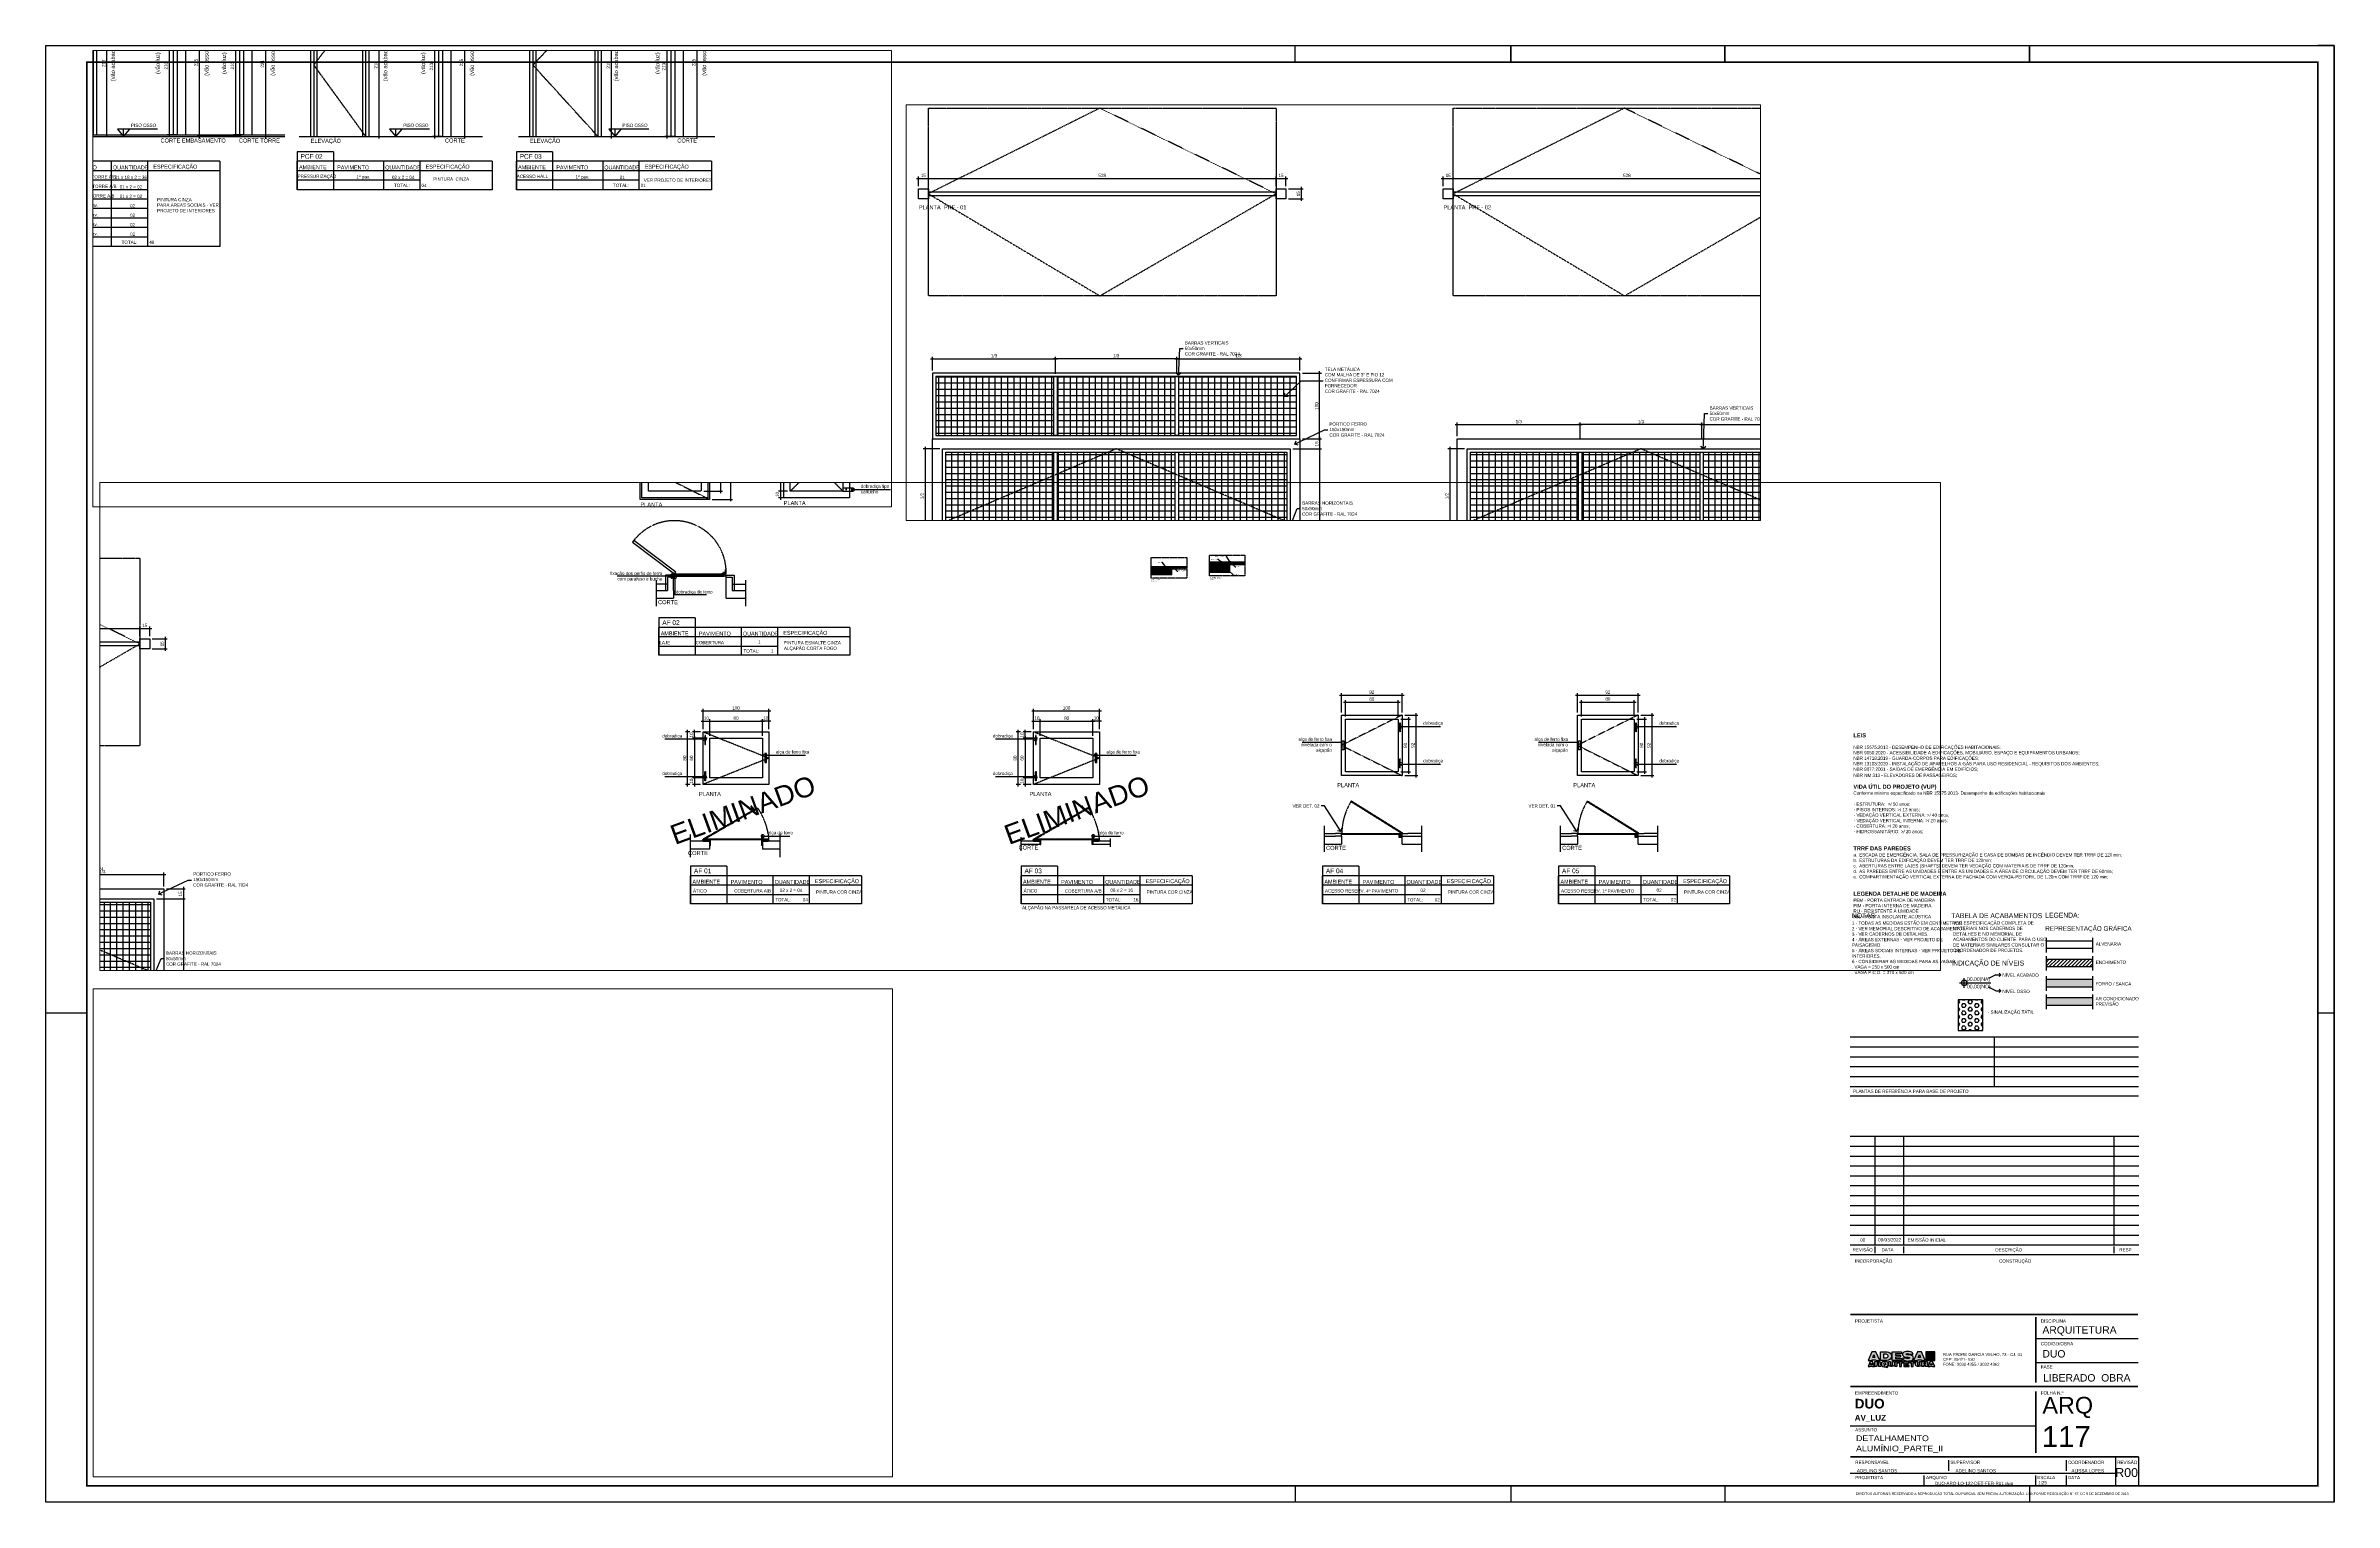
# Paper-space layout 'Layout1 (2)' of a CAD drawing. Header units: metres. Extents: x 2 to 1392, y 2 to 886.
# The model-space entities are those that its viewports show. They can reach past a viewport. Long polylines and large blocks are cut down to what shows.
import ezdxf
from ezdxf import colors
from ezdxf.entities.mleader import LeaderData, LeaderLine
from ezdxf.enums import TextEntityAlignment as Align
from ezdxf.math import Vec2, Vec3

# ---------------------------------------------------------------- set-up
doc = ezdxf.new("R2010")
doc.units = ezdxf.units.M
doc.header["$PDMODE"] = 35
doc.linetypes.add('DASHEDX2', pattern=[1.5, 1, -0.5])
doc.linetypes.add('PHANTOM2', pattern=[1.25, 0.625, -0.125, 0.125, -0.125, 0.125, -0.125])
for name, color, linetype in [('ARQ- ALV ACAB', 4, 'Continuous'), ('ARQ- ALV OSSO', 5, 'Continuous'), ('arq-1', 7, 'Continuous'), ('ARQ-ALV ACAB', 4, 'Continuous'), ('ARQ-ALV OSSO', 5, 'Continuous'), ('ARQ-AUX', 7, 'Continuous'), ('ARQ-AUX1', 1, 'Continuous'), ('ARQ-AUX2', 2, 'Continuous'), ('ARQ-CAX', 1, 'Continuous'), ('ARQ-DIM', 2, 'Continuous'), ('ARQ-DIM - EMBASAM', 2, 'Continuous'), ('ARQ-DRYWALL', 7, 'Continuous'), ('ARQ-ENCH', 1, 'Continuous'), ('ARQ-EST', 2, 'Continuous'), ('ARQ-FOLHA', 7, 'Continuous'), ('ARQ-PRJ', 7, 'DASHEDX2'), ('ARQ-SIM', 1, 'Continuous'), ('ARQ-TXT', 2, 'Continuous'), ('ARQ-TXT2', 2, 'Continuous'), ('ES-PILARES', 2, 'Continuous'), ('FOLHA', 7, 'Continuous')]:
    doc.layers.add(name, color=color, linetype=linetype)
doc.layers.add('ARQ-FORRO', color=9, linetype='Continuous', lineweight=5)
doc.layers.add('ARQ-POR', color=1, linetype='Continuous', lineweight=20)
doc.styles.add('Adesa', font='ARIALN.TTF')
doc.styles.add('Arial', font='arial.ttf')
doc.styles.add('RL CARIMBO', font='arial.ttf', dxfattribs={"width": 0.9, "height": 15})
doc.styles.get("Standard").update_dxf_attribs({"font": 'arial.ttf'})
doc.dimstyles.new('ADESA 1-0025', dxfattribs={"dimtxt": 0.05, "dimasz": 0.045, "dimexe": 0.03, "dimexo": 0.04, "dimgap": 0.02, "dimtad": 1, "dimtoh": 1, "dimdec": 0, "dimlfac": 100, "dimzin": 4, "dimtxsty": 'Adesa', "dimblk": 'DOTSMALL', "dimcen": 1, "dimdle": 0.03, "dimclrd": 1, "dimclre": 1, "dimclrt": 256, "dimazin": 1, "dimtm": 1e-09, "dimtfac": 1, "dimtdec": 0, "dimtix": 1, "dimtmove": 2, "dimatfit": 0, "dimldrblk": 'DOTSMALL', "dimfxl": 0.8, "dimtvp": 2, "dimtolj": 1, "dimtzin": 0, "dimarcsym": 0})
doc.dimstyles.new('ADESA 1-0050', dxfattribs={"dimtxt": 0.1, "dimasz": 0.1, "dimexe": 0.05, "dimexo": 0.05, "dimgap": 0.03, "dimtad": 1, "dimdec": 1, "dimlfac": 100, "dimzin": 12, "dimtxsty": 'Adesa', "dimblk": 'DOTSMALL', "dimcen": 1, "dimdle": 0.05, "dimclrd": 1, "dimclre": 1, "dimclrt": 256, "dimazin": 3, "dimtm": 1e-09, "dimtfac": 1, "dimtdec": 1, "dimtmove": 1, "dimatfit": 0, "dimldrblk": 'DOTSMALL', "dimfxl": 0.8, "dimtvp": 2, "dimtolj": 1, "dimtzin": 0, "dimarcsym": 0})

# ---------------------------------------------------------------- blocks, each defined once
blk = doc.blocks.new('FL-A0')
for p, q in [((-1000, 0), (-1000, 884.8)), ((-241.2, 874.8), (-241.2, 884.8)), ((-110.2, 884.8), (-110.2, 874.8)), ((-110.2, 874.8), (-110.2, 884.8)), ((19.8, 884.8), (19.8, 874.8)), ((19.8, 874.8), (19.8, 884.8)), ((204.8, 884.8), (204.8, 874.8)), ((204.8, 874.8), (204.8, 884.8)), ((389.8, 0), (389.8, 884.8)), ((-241.2, 10), (-241.2, 0)), ((-110.2, 10), (-110.2, 0)), ((-110.2, 10), (-110.2, 0)), ((19.8, 10), (19.8, 0)), ((19.8, 10), (19.8, 0)), ((204.8, 10), (204.8, 0)), ((204.8, 10), (204.8, 0))]:
    blk.add_line(p, q)
at = {"const_width": 1}
blk.add_lwpolyline([(-975, 874.8), (379.8, 874.8), (379.8, 10), (-975, 10)], close=True, dxfattribs=at)
at = {"layer": 'FOLHA'}
for p, q in [((-1000, 0), (-1000, 884.8)), ((-1000, 884.8), (389.8, 884.8)), ((389.8, 884.8), (379.8, 884.8)), ((389.8, 884.8), (389.8, 0)), ((-975, 297), (-1000, 297)), ((389.8, 297), (379.8, 297)), ((389.8, 0), (-1000, 0))]:
    blk.add_line(p, q, dxfattribs=at)
blk = doc.blocks.new('CARIMBO-JARDINS')
at = {"color": 2}
for p, q in [((-176.2, 274.3), (-1.2, 274.3)), ((-176.2, 268.3), (-1.2, 268.3)), ((-88.7, 244.3), (-88.7, 274.3)), ((-176.2, 262.3), (-1.2, 262.3)), ((-176.2, 256.3), (-1.2, 256.3)), ((-176.2, 250.3), (-1.2, 250.3)), ((-176.2, 214), (-1, 214)), ((-161.2, 214), (-161.2, 148)), ((-143.8, 214), (-143.8, 148)), ((-16.2, 214), (-16.2, 148)), ((-176.2, 208), (-1, 208)), ((-176.2, 202), (-1, 202)), ((-176.2, 196), (-1, 196)), ((-176.2, 190), (-1, 190)), ((-176.2, 184), (-1, 184)), ((-176.2, 178), (-1, 178)), ((-176.2, 172), (-1, 172)), ((-176.2, 166), (-1, 166)), ((-176.2, 160), (-1, 160)), ((-176.2, 154), (-1, 154)), ((-63.5, 91.1), (-1.4, 91.1)), ((-63.5, 76.6), (-1.4, 76.6))]:
    blk.add_line(p, q, dxfattribs=at)
at = {"color": 3}
for p, q in [((-176.2, 244.3), (-1.2, 244.3)), ((-1.2, 238.3), (-176.2, 238.3)), ((-176.2, 148), (-1, 148)), ((-1, 142), (-176.2, 142)), ((-161.2, 147), (-161.2, 143)), ((-143.8, 147), (-143.8, 143)), ((-16.2, 147), (-16.2, 143))]:
    blk.add_line(p, q, dxfattribs=at)
at = {"color": 3, "linetype": 'Continuous', "const_width": 1}
for points in [[(-176.2, 105.7), (-1.4, 105.7)], [(-63.5, 64.4), (-63.5, 104.2)], [(-176.2, 62), (-1.4, 62)], [(-63.5, 21.6), (-63.5, 59.1)], [(-176.2, 19.3), (-1, 19.3)]]:
    blk.add_lwpolyline(points, dxfattribs=at)
at = {"color": 2}
for points in [[(-176.2, 38), (-63.5, 38)], [(-176.2, 9.3), (-15, 9.3)]]:
    blk.add_lwpolyline(points, dxfattribs=at)
at = {"color": 2, "linetype": 'Continuous', "ltscale": 0.5}
for points in [[(-116.3, 10.7), (-116.3, 17.2)], [(-44.9, 10.7), (-44.9, 17.2)], [(-15, 1.5), (-15, 19.3)], [(-131.4, 1.5), (-131.4, 7.9)], [(-63.5, 1.5), (-63.5, 7.9)], [(-44.9, 1.5), (-44.9, 7.9)]]:
    blk.add_lwpolyline(points, dxfattribs=at)
at = {"color": 2, "style": 'RL CARIMBO', "width": 0.9}
blk.add_text('PLANTAS DE REFERÊNCIA PARA BASE DE PROJETO', height=2, dxfattribs=at).set_placement((-174.6, 240.3))
for s, p in [('REVISÃO', (-168.7, 146)), ('DATA ', (-153.2, 146)), ('RESP.', (-8.7, 146))]:
    blk.add_text(s, height=2, dxfattribs=at).set_placement(p, align=Align.TOP_CENTER)
at = {"color": 3, "style": 'RL CARIMBO', "width": 0.9}
for s, p in [('INCORPORAÇÃO', (-173.3, 137.2)), ('CONSTRUÇÃO', (-85.8, 137.2)), ('PROJETISTA', (-173.3, 100.8)), ('DISCIPLINA', (-60.5, 100.7)), ('CÓDIGO/OBRA', (-60.5, 87)), ('FASE', (-60.5, 72.9)), ('EMPREENDIMENTO', (-173.3, 57.1)), ('FOLHA N.º', (-60.5, 57.1)), ('ASSUNTO', (-173.2, 34.7)), ('RESPONSÁVEL', (-173.2, 14.9)), ('SUPERVISOR', (-115.4, 14.9)), ('COORDENADOR', (-44, 14.9)), ('REVISÃO', (-14.1, 14.9)), ('PROJETISTA', (-173.2, 5.7)), ('ARQUIVO', (-130.2, 5.7)), ('ESCALA', (-62.6, 5.7)), ('DATA', (-44, 5.7))]:
    blk.add_text(s, height=2, dxfattribs=at).set_placement(p)
at = {"color": 2, "style": 'RL CARIMBO', "width": 0.9}
blk.add_text('DESCRIÇÃO', height=2, dxfattribs=at).set_placement((-88.1, 146), align=Align.TOP_LEFT)
blk = doc.blocks.new('LOGO ADESA')
at = {"layer": 'FOLHA', "true_color": 0x006983}
h = blk.add_hatch(color=146, dxfattribs=at)
h.dxf.hatch_style = 1
h.paths.add_polyline_path([(4, 4.5), (2.9, 4.5), (1.9, 4.5), (0, 0), (1.8, 0), (1.9, 0.4), (2.9, 0.4), (4, 0.4), (4.1, 0), (5.9, 0)])
h.paths.add_polyline_path([(3.5, 1.5), (2.9, 1.5), (2.4, 1.5), (2.9, 3.1)], flags=16)
h.paths.add_polyline_path([(6.2, 4.5), (6.2, 0), (9.7, 0, 0.948907), (9.7, 4.5)])
h.paths.add_polyline_path([(8, 3.4), (8.9, 3.4, -0.931092), (9.1, 1.2), (8, 1.2)], flags=16)
h.paths.add_polyline_path([(16.8, 3.4), (16.8, 4.5), (12.2, 4.5), (12.2, 0), (17, 0), (17, 1.1), (13.9, 1.1), (13.9, 1.7), (16.3, 1.7), (16.3, 2.8), (13.9, 2.8), (13.9, 3.4)])
h.paths.add_polyline_path([(20.5, 3.4, -0.237413), (20.7, 3.2), (22.7, 3.2, 0.178244), (22.4, 3.9, 0.159561), (21.6, 4.4, 0.040162), (20, 4.6, 0.078066), (18.5, 4.4, 0.12263), (17.7, 4, 0.165276), (17.4, 3.5, 0.071413), (17.4, 2.9, 0.094699), (17.5, 2.6, 0.166692), (18.2, 2, 0.094522), (19.5, 1.7, -0.029062), (20.1, 1.7, -0.020422), (20.5, 1.6, -0.002895), (20.6, 1.6, -0.253582), (20.9, 1.4, -0.244103), (20.8, 1.2, -0.158589), (20.6, 1, -0.13145), (19.9, 1, -0.045808), (19.6, 1.1, -0.270689), (19.4, 1.3), (17.3, 1.3, 0.28517), (18.6, 0, 0.068195), (20.1, -0.2, 0.078133), (22, 0.1, 0.324293), (22.9, 1.4, 0.386526), (21.7, 2.7), (19.7, 3, -0.100578), (19.4, 3.1, -0.633349), (19.4, 3.5, -0.221103)])
h.paths.add_polyline_path([(24.9, 4.5), (23, 0), (24.8, 0), (24.9, 0.4), (25.9, 0.4), (26.9, 0.4), (27, 0), (28.9, 0), (26.9, 4.5), (25.9, 4.5)])
h.paths.add_polyline_path([(25.9, 3.1), (26.5, 1.5), (25.9, 1.5), (25.3, 1.5)], flags=16)
h.paths.add_polyline_path([(32, -0.5), (31.4, -0.5), (30.3, -3), (31.4, -3), (31.4, -2.8), (32, -2.8), (32.6, -2.8), (32.6, -3), (33.7, -3), (32.6, -0.5)])
h.paths.add_polyline_path([(32, -1.3), (32.3, -2.1), (32, -2.1), (31.7, -2.1)], flags=16)
h.paths.add_polyline_path([(27.1, -0.5), (27.1, -3), (28.1, -3), (28.1, -2.3), (28.9, -2.3, -0.29686), (29, -2.4), (29, -3), (30.1, -3), (30.1, -2.2, 0.285546), (29.7, -1.8, 0.266418), (30.1, -1.4), (30.1, -0.9, 0.296968), (29.3, -0.5)])
h.paths.add_polyline_path([(28.2, -1.1), (28.9, -1.1, -0.918201), (28.9, -1.6), (28.2, -1.6)], flags=16)
h.paths.add_polyline_path([(1.7, -0.5), (1.1, -0.5), (0, -3), (1, -3), (1.1, -2.8), (1.7, -2.8), (2.2, -2.8), (2.3, -3), (3.3, -3), (2.2, -0.5)])
h.paths.add_polyline_path([(1.7, -1.3), (2, -2.1), (1.7, -2.1), (1.3, -2.1)], flags=16)
h.paths.add_polyline_path([(3.5, -0.5), (3.5, -3), (4.5, -3), (4.5, -2.2), (5.3, -2.2, -0.29686), (5.4, -2.4), (5.4, -3), (6.4, -3), (6.4, -2.2, 0.285546), (6.1, -1.8, 0.266418), (6.4, -1.4), (6.4, -0.9, 0.296968), (5.7, -0.5)])
h.paths.add_polyline_path([(4.6, -1.1), (5.3, -1.1, -0.918201), (5.3, -1.6), (4.6, -1.6)], flags=16)
h.paths.add_polyline_path([(8.1, -0.4, 0.187369), (7, -0.9, 0.315446), (7, -2.6, 0.187369), (8.1, -3.1), (8.8, -3.1, 0.0369), (9, -3), (9.5, -3.5), (10, -3.1), (9.7, -2.7, 0.043768), (9.9, -2.6, 0.315446), (9.9, -0.9, 0.187369), (8.8, -0.4)])
h.paths.add_polyline_path([(8.8, -1.2, -0.329329), (9, -2.1), (8.8, -1.8), (8.3, -2.2), (8.5, -2.4, -0.179141), (8.1, -2.3, -0.447153), (8.1, -1.2, -0.305995)], flags=16)
h.paths.add_polyline_path([(12.4, -1.9, -0.17674), (12.3, -2.2, -0.173532), (12, -2.3), (11.8, -2.3), (11.7, -2.3, -0.173532), (11.4, -2.2, -0.152792), (11.3, -2), (11.3, -0.5), (10.4, -0.5), (10.4, -2, 0.102402), (10.5, -2.3, 0.302428), (11.5, -3), (11.8, -3), (12.2, -3, 0.295825), (13.2, -2.3, 0.102402), (13.3, -2), (13.3, -0.5), (12.4, -0.5)])
h.paths.add_polyline_path([(14.6, -0.5), (13.6, -0.5), (13.6, -3), (14.6, -3)])
h.paths.add_polyline_path([(16.8, -1.1), (17.7, -1.1), (17.7, -0.5), (14.9, -0.5), (14.9, -1.1), (15.8, -1.1), (15.8, -3), (16.8, -3)])
h.paths.add_polyline_path([(18, -0.5), (18, -3), (20.7, -3), (20.7, -2.4), (18.9, -2.4), (18.9, -2), (20.3, -2), (20.3, -1.4), (18.9, -1.4), (18.9, -1.1), (20.6, -1.1), (20.6, -0.5)])
h.paths.add_polyline_path([(20.9, -0.5), (20.9, -1.1), (21.8, -1.1), (21.8, -3), (22.7, -3), (22.7, -1.1), (23.6, -1.1), (23.6, -0.5)])
h.paths.add_polyline_path([(25.9, -1.9, -0.17674), (25.8, -2.2, -0.173532), (25.6, -2.3), (25.4, -2.3), (25.2, -2.3, -0.173532), (25, -2.2, -0.152792), (24.9, -2), (24.9, -0.5), (23.9, -0.5), (23.9, -2, 0.102402), (24, -2.3, 0.302428), (25.1, -3), (25.4, -3), (25.8, -3, 0.295825), (26.8, -2.3, 0.102402), (26.8, -2), (26.8, -0.5), (25.9, -0.5)])
at = {"layer": 'FOLHA'}
h = blk.add_hatch(color=7, dxfattribs=at)
h.dxf.hatch_style = 1
h.paths.add_polyline_path([(29.2, 0), (33.7, 0), (33.7, 4.5), (29.2, 4.5)])
at = {"color": 7}
blk.add_lwpolyline([(29.2, 0), (33.7, 0), (33.7, 4.5), (29.2, 4.5)], close=True, dxfattribs=at)
at = {"layer": 'FOLHA', "color": 146, "true_color": 0x006983}
for points in [[(2.9, 4.5), (1.9, 4.5), (0, 0), (1.8, 0), (1.9, 0.4), (2.9, 0.4), (4, 0.4), (4.1, 0), (5.9, 0), (4, 4.5)], [(2.9, 1.5), (2.4, 1.5), (2.9, 3.1), (3.5, 1.5)], [(17, 0), (12.2, 0), (12.2, 4.5), (16.8, 4.5), (16.8, 3.4), (13.9, 3.4), (13.9, 2.8), (16.3, 2.8), (16.3, 1.7), (13.9, 1.7), (13.9, 1.1), (17, 1.1)], [(25.9, 4.5), (24.9, 4.5), (23, 0), (24.8, 0), (24.9, 0.4), (25.9, 0.4), (26.9, 0.4), (27, 0), (28.9, 0), (26.9, 4.5)], [(25.9, 1.5), (25.3, 1.5), (25.9, 3.1), (26.5, 1.5)], [(1.7, -0.5), (1.1, -0.5), (0, -3), (1, -3), (1.1, -2.8), (1.7, -2.8), (2.2, -2.8), (2.3, -3), (3.3, -3), (2.2, -0.5)], [(1.7, -2.1), (1.3, -2.1), (1.7, -1.3), (2, -2.1)], [(13.6, -0.5), (14.6, -0.5), (14.6, -3), (13.6, -3)], [(32, -0.5), (31.4, -0.5), (30.3, -3), (31.4, -3), (31.4, -2.8), (32, -2.8), (32.6, -2.8), (32.6, -3), (33.7, -3), (32.6, -0.5)], [(32, -2.1), (31.7, -2.1), (32, -1.3), (32.3, -2.1)]]:
    blk.add_lwpolyline(points, close=True, dxfattribs=at)
for points in [[(6.2, 0), (6.2, 4.5), (9.7, 4.5, -0.948907), (9.7, 0)], [(8, 1.2), (8, 3.4), (8.9, 3.4, -0.931092), (9.1, 1.2)], [(5.7, -0.5, -0.296968), (6.4, -0.9), (6.4, -1.4, -0.266418), (6.1, -1.8, -0.285546), (6.4, -2.2), (6.4, -3), (5.4, -3), (5.4, -2.4, 0.29686), (5.3, -2.2), (4.5, -2.2), (4.5, -3), (3.5, -3), (3.5, -0.5)], [(4.6, -1.6), (5.3, -1.6, 0.885214), (5.3, -1.1), (4.6, -1.1)], [(7, -2.6, 0.187369), (8.1, -3.1), (8.8, -3.1, 0.0369), (9, -3), (9.5, -3.5), (10, -3.1), (9.7, -2.7, 0.043768), (9.9, -2.6, 0.315446), (9.9, -0.9, 0.187369), (8.8, -0.4), (8.1, -0.4, 0.187369), (7, -0.9, 0.315446)], [(11.8, -3), (11.5, -3, -0.295825), (10.5, -2.3, -0.102402), (10.4, -2), (10.4, -0.5), (10.4, -0.5), (11.3, -0.5), (11.3, -1.9, 0.17674), (11.4, -2.2, 0.159698), (11.6, -2.3, 0.071182), (11.7, -2.3), (11.8, -2.3), (12, -2.3, 0.071182), (12.1, -2.3, 0.159698), (12.3, -2.2, 0.17674), (12.4, -1.9), (12.4, -0.5), (13.3, -0.5), (13.3, -0.5), (13.3, -2, -0.102402), (13.2, -2.3, -0.295825), (12.2, -3)], [(25.4, -3), (25, -3, -0.295825), (24, -2.3, -0.102402), (23.9, -2), (23.9, -0.5), (23.9, -0.5), (24.9, -0.5), (24.9, -1.9, 0.17674), (25, -2.2, 0.159698), (25.2, -2.3, 0.071182), (25.2, -2.3), (25.4, -2.3), (25.6, -2.3, 0.071182), (25.6, -2.3, 0.159698), (25.8, -2.2, 0.17674), (25.9, -1.9), (25.9, -0.5), (26.8, -0.5), (26.8, -0.5), (26.8, -2, -0.102402), (26.8, -2.3, -0.295825), (25.8, -3)], [(29.3, -0.5, -0.296968), (30.1, -0.9), (30.1, -1.4, -0.266418), (29.7, -1.8, -0.285546), (30.1, -2.2), (30.1, -3), (29, -3), (29, -2.4, 0.29686), (28.9, -2.3), (28.1, -2.3), (28.1, -3), (27.1, -3), (27.1, -0.5)], [(28.2, -1.6), (28.9, -1.6, 0.885214), (28.9, -1.1), (28.2, -1.1)]]:
    blk.add_lwpolyline(points, format="xyb", close=True, dxfattribs=at)
for points in [[(17.3, 1.3), (17.3, 1.3, 0.283261), (18.6, 0, 0.068195), (20.1, -0.2, 0.078133), (22, 0.1, 0.324293), (22.9, 1.4, 0.386526), (21.7, 2.7), (19.7, 3, -0.100578), (19.4, 3.1, -0.633349), (19.4, 3.5, -0.221103), (20.5, 3.4, -0.237413), (20.7, 3.2), (22.7, 3.2), (22.7, 3.2, 0.167313), (22.4, 3.9, 0.159561), (21.6, 4.4, 0.040162), (20, 4.6, 0.078066), (18.5, 4.4, 0.12263), (17.7, 4, 0.165276), (17.4, 3.5, 0.071413), (17.4, 2.9, 0.094699), (17.5, 2.6, 0.166692), (18.2, 2, 0.094522), (19.5, 1.7, -0.029062), (20.1, 1.7, -0.020422), (20.5, 1.6, -0.002895), (20.6, 1.6, -0.253582), (20.9, 1.4, -0.244103), (20.8, 1.2, -0.158589), (20.6, 1, -0.13145), (19.9, 1, -0.045808), (19.6, 1.1, -0.270689), (19.4, 1.3), (17.3, 1.3)], [(8.8, -1.2, 0.305995), (8.1, -1.2, 0.447153), (8.1, -2.3, 0.179141), (8.5, -2.4), (8.3, -2.2), (8.8, -1.8), (9, -2.1, 0.329329), (8.8, -1.2)]]:
    blk.add_lwpolyline(points, format="xyb", dxfattribs=at)
for points in [[(14.9, -0.5), (14.9, -1.1), (15.8, -1.1), (15.8, -3), (16.8, -3), (16.8, -1.1), (17.7, -1.1), (17.7, -0.5), (14.9, -0.5), (17.7, -0.5)], [(18, -0.5), (18, -3), (20.7, -3), (20.7, -2.4), (18.9, -2.4), (18.9, -2), (20.3, -2), (20.3, -1.4), (18.9, -1.4), (18.9, -1.1), (20.6, -1.1), (20.6, -0.5), (18, -0.5)], [(20.9, -0.5), (20.9, -1.1), (21.8, -1.1), (21.8, -3), (22.7, -3), (22.7, -1.1), (23.6, -1.1), (23.6, -0.5), (20.9, -0.5), (23.6, -0.5)]]:
    blk.add_lwpolyline(points, dxfattribs=at)
at = {"layer": 'ARQ-FOLHA', "insert": (37.8, 3.9), "char_height": 1.5, "width": 41.969, "attachment_point": 1, "style": 'Arial'}
blk.add_mtext('RUA PADRE GARCIA VELHO, 73 - CJ. 41\\PCEP: 05421- 030\\PFONE: 3032 4355 / 3032 4362 ', dxfattribs=at)
blk = doc.blocks.new('.CARIMBO')
at = {"layer": 'ARQ-DIM'}
blk.add_lwpolyline([(161.2, 7.5), (175.2, 7.5), (175.2, 25.2)], dxfattribs=at)
at = {"color": 2}
blk.add_blockref('CARIMBO-JARDINS', (176.2, 5.9), dxfattribs=at)
at = {"layer": 'ARQ-FOLHA', "xscale": 1.20352306414466, "yscale": 1.20352306414466, "zscale": 1.20352306414466}
blk.add_blockref('LOGO ADESA', (10.8, 83.6), dxfattribs=at)
at = {"color": 2, "style": 'RL CARIMBO', "width": 0.9}
blk.add_text('DUO-ARQ-LO-122-DET-FER-R01.dwg', height=2, dxfattribs=at).set_placement((51.4, 8))
at = {"color": 4, "attachment_point": 1, "style": 'Arial'}
for s, width, insert, char_height in [('ARQUITETURA', 3.126, (116.7, 104.5), 4.5), ('{\\C2;DUO}', 3.126, (116.7, 90), 4.5), ('{\\C5;LIBERADO  OBRA}', 75.072, (117.1, 75.4), 4.5), ('{\\fArial|b1|i0|c0|p34;DUO\\P\\H0.59829x;AV_LUZ}', 3.126, (2.7, 60.4), 5.85), ('{\\C5;ARQ}', 3.126, (116.7, 61.6), 10.16), ('{\\C2;ADELINO SANTOS}', 44.405, (4, 17.7), 2), ('{\\C2;ADELINO SANTOS}', 44.405, (63.9, 17.7), 2), ('{\\C2;ALISSA LOPES}', 44.405, (134.3, 17.7), 2)]:
    blk.add_mtext_dynamic_manual_height_columns(s, width=width, gutter_width=1, heights=[0], dxfattribs=dict(at, insert=insert, char_height=char_height))
at = {"layer": 'ARQ-FOLHA', "style": 'Arial'}
blk.add_text('00', height=2, dxfattribs=at).set_placement((9.1, 155.9), align=Align.RIGHT)
blk.add_text('EMISSÃO INICIAL', height=2, dxfattribs=at).set_placement((34.8, 155.9))
at = {"layer": 'FOLHA', "style": 'Arial'}
blk.add_text('DIREITOS AUTORAIS RESERVADO A REPRODUÇÃO TOTAL OU PARCIAL SEM PRÉVIA AUTORIZAÇÃO, CONFORME RESOLUÇÃO N° 67, DE 5 DE DEZEMBRO DE 2013', height=1.5, dxfattribs=at).set_placement((3.4, 2))
blk = doc.blocks.new('REF_LEG$0$SBPLNIV2')
for p, q in [((-0.25, 0), (1.44, 0)), ((0, -0.27), (0, 0.26))]:
    blk.add_line(p, q)
blk.add_circle((0, 0), 0.15)
at = {"color": 2, "style": 'Adesa'}
for tag, p in [('NIVELA', (0.15, 0.1)), ('NIVELO', (0.15, -0.3))]:
    blk.add_attdef(tag, p, '', height=0.2, dxfattribs=at)
blk = doc.blocks.new('CARIMBO')
h = blk.add_hatch()
h.set_pattern_fill('HEX', color=256, scale=0.4125, angle=180, style=0)
h.set_pattern_definition([(180, (75.6412, 290.77), (-3e-16, -2.26845), [1.3097, -2.61938]), (300, (75.6412, 290.77), (1.96453, 1.13422), [1.3097, -2.61938]), (240, (74.3315, 290.77), (1.96453, -1.13422), [1.3097, -2.61938])])
h.paths.add_polyline_path([(80.5, 302.2), (65.5, 302.2), (65.5, 283.5), (80.5, 283.5)])
at = {"layer": 'ARQ-AUX1'}
h = blk.add_hatch(dxfattribs=at)
h.set_pattern_fill('ANSI31', color=256, scale=0.5)
h.set_pattern_definition([(45, (-741.3556, -163.1018), (-1.122532, 1.122532), [])])
h.paths.add_polyline_path([(147, 326.9), (118.8, 326.9), (118.8, 322.4), (147, 322.4)])
at = {"layer": 'ARQ-DRYWALL', "ltscale": 10}
blk.add_hatch(color=162, dxfattribs=at).paths.add_polyline_path([(147, 303.5), (118.8, 303.5), (118.8, 299), (147, 299)])
at = {"layer": 'ARQ-FORRO'}
h = blk.add_hatch(color=256, dxfattribs=at)
h.dxf.hatch_style = 1
h.paths.add_polyline_path([(147, 314.6), (118.8, 314.6), (118.8, 310.1), (147, 310.1)])
blk.add_lwpolyline([(80.5, 302.2), (65.5, 302.2), (65.5, 283.5), (80.5, 283.5)], close=True)
at = {"layer": 'ARQ-AUX2'}
for p, q in [((118.8, 338), (147, 338)), ((118.8, 333.5), (147, 333.5)), ((118.8, 326.9), (147, 326.9)), ((118.8, 322.4), (147, 322.4)), ((147, 314.6), (118.8, 314.6)), ((118.8, 310.1), (147, 310.1)), ((118.8, 303.5), (147, 303.5)), ((118.8, 299), (147, 299))]:
    blk.add_line(p, q, dxfattribs=at)
at = {"layer": 'ARQ-SIM'}
for p, q in [((118.8, 339.8), (118.8, 331)), ((147, 339.8), (147, 331)), ((118.8, 328.7), (118.8, 319.9)), ((147, 328.7), (147, 319.9)), ((88.4, 317.3), (83.8, 315.2)), ((88.4, 307.7), (83.8, 309.8)), ((88.4, 317.3), (91.4, 317.3)), ((88.4, 307.7), (91.4, 307.7)), ((91.4, 317.3), (90.4, 318.3)), ((91.4, 317.3), (90.4, 316.4)), ((91.4, 307.7), (90.4, 308.6)), ((91.4, 307.7), (90.4, 306.7)), ((118.8, 316.5), (118.8, 307.7)), ((147, 316.5), (147, 307.7)), ((118.8, 305.4), (118.8, 296.6)), ((147, 305.4), (147, 296.6))]:
    blk.add_line(p, q, dxfattribs=at)
at = {"layer": 'ARQ-AUX', "color": 8}
blk.add_blockref('.CARIMBO', (-0.1, -0.6), dxfattribs=at)
at = {"layer": 'ARQ-TXT', "ltscale": 10, "xscale": 11.19999999999999, "yscale": 11.19999999999999, "zscale": 11.19999999999999}
blk.add_blockref('REF_LEG$0$SBPLNIV2', (69.1, 312.5), dxfattribs=at).add_auto_attribs({'NIVELA': '00.00(NA)', 'NIVELO': '00.00(NO)'})
at = {"layer": 'ARQ-TXT', "style": 'Adesa'}
for s, height, p in [('TABELA DE ACABAMENTOS', 3, (61.2, 351.8)), ('LEGENDA:', 3, (118.3, 352.1)), ('REPRESENTAÇÃO GRÁFICA', 2.8, (118.3, 344.1)), ('INDICAÇÃO DE NÍVEIS', 3, (61.2, 323))]:
    blk.add_text(s, height=height, dxfattribs=at).set_placement(p)
at = {"layer": 'ARQ-TXT', "ltscale": 10, "style": 'Adesa'}
for s, p in [('ALVENARIA', (149, 335.1)), ('ENCHIMENTO', (149, 324)), ('NÍVEL ACABADO', (92.3, 316.2)), ('NÍVEL OSSO', (92.3, 306.3)), ('FORRO / SANCA', (148.9, 310.9)), ('AR CONDICIONADO', (148.9, 301.9)), ('PREVISÃO', (148.9, 298.6))]:
    blk.add_text(s, height=2, dxfattribs=at).set_placement(p)
at = {"layer": 'ARQ-TXT', "insert": (1.8, 464.9), "char_height": 0.23, "attachment_point": 1, "style": 'Adesa'}
blk.add_mtext_dynamic_manual_height_columns('\\A1;{\\fArial Narrow|b1|i0|c0|p34;\\P\\P\\H10.86957x;LEIS\\P\\H0.8x;\\P\\fArial Narrow|b0|i0|c0|p34;NBR 15575:2013 - DESEMPENHO DE EDIFICAÇÕES HABITACIONAIS;\\PNBR 9050:2020 - ACESSIBILIDADE A EDIFICAÇÕES, MOBILIÁRIO, ESPAÇO E EQUIPAMENTOS URBANOS;\\PNBR 14718:2019 - GUARDA-CORPOS PARA EDIFICAÇÕES;\\PNBR 13103:2020 - INSTALAÇÃO DE APARELHOS A GÁS PARA USO RESIDENCIAL - REQUISITOS DOS AMBIENTES;\\PNBR 9077:2001 - SAÍDAS DE EMERGÊNCIA EM EDIFÍCIOS;\\P\\A0;\\fCalibri|b0|i0|c0|p34;\\H0.115x;\\P\\fArial Narrow|b0|i0|c0|p34;\\H8.6956x;NBR NM 313 - ELEVADORES DE PASSAGEIROS;\\P\\A1;\\P\\fArial Narrow|b1|i0|c0|p34;\\H1.25001x;VIDA ÚTIL DO PROJETO (VUP) \\P\\fArial Narrow|b0|i0|c0|p34;\\H0.8x;Conforme mínimo especificado na NBR 15575:2013- Desempenho de edificações habitacionais \\P\\P\\pi-0.69,l0.92,t1.84;-^IESTRUTURA:  \\A0;>/\\A1; 50 anos;\\P-^IPISOS INTERNOS: \\A0;>/\\A1; 13 anos;\\P-^IVEDAÇÃO VERTICAL EXTERNA: \\A0;>/\\A1; 40 anos;\\P-^IVEDAÇÃO VERTICAL INTERNA: \\A0;>/\\A1; 20 anos;\\P-^ICOBERTURA: \\A0;>/\\A1; 20 anos;\\P-^IHIDROSSANITÁRIO: \\A0;>/\\A1; 20 anos;\\P\\pi0,l0,tz;\\P\\P\\fArial Narrow|b1|i0|c0|p34;\\H1.25x;TRRF DAS PAREDES \\fArial Narrow|b0|i0|c0|p34;\\H0.8x;\\P\\A0;a.^I ESCADA DE EMERGÊNCIA, SALA DE PRESSURIZAÇÃO E CASA DE BOMBAS DE INCÊNDIO DEVEM TER TRRF DE 120 min;\\Pb.^I ESTRUTURAS DA EDIFICAÇÃO DEVEM TER TRRF DE 120min;\\Pc.^I ABERTURAS ENTRE LAJES (SHAFTS) DEVEM TER VEDAÇÃO COM MATERIAIS DE TRRF DE 120min;\\Pd.^I AS PAREDES ENTRE AS UNIDADES E ENTRE AS UNIDADES E A ÁREA DE CIRCULAÇÃO DEVEM TER TRRF DE 60min;\\Pe.^I COMPARTIMENTAÇÃO VERTICAL EXTERNA DE FACHADA COM VERGA-PEITORIL DE 1,20m COM TRRF DE 120 min;\\H0.115x;\\P\\A1;\\H8.69567x;\\P\\P\\A0;\\fArial Narrow|b1|i0|c0|p34;\\H1.24999x;LEGENDA DETALHE DE MADEIRA\\H0.115x;\\P\\fArial Narrow|b0|i0|c0|p34;\\H6.95652x;PEM - PORTA ENTRADA DE MADEIRA\\PPIM - PORTA INTERNA DE MADEIRA\\PRU - RESISTENTE À UMIDADE\\PPIA - PORTA INSOLANTE ACÚSTICA\\H0.115x;\\P\\A1;\\H8.69569x;\\P\\P }', width=202.946, gutter_width=25, heights=[137], dxfattribs=at)
at = {"layer": 'ARQ-TXT', "insert": (0.9, 354.8), "char_height": 2, "width": 56.24, "attachment_point": 1, "style": 'Adesa'}
blk.add_mtext('{\\H1.5x;NOTAS}\\P1 - TODAS AS MEDIDAS ESTÃO EM CENTÍMETROS.\\P2 - VER MEMORIAL DESCRITIVO DE ACABAMENTOS.\\P3 - VER CADERNOS DE DETALHES.\\P4 - ÁREAS EXTERNAS - VER PROJETO DE PAISAGISMO.\\P5 - ÁREAS SOCIAIS INTERNAS - VER PROJETO DE INTERIORES.\\P6 - CONSIDERAR AS MEDIDAS PARA AS VAGAS:\\P. VAGA = 250 x 500 cm\\P. VAGA P.C.D. = 370 x 500 cm', dxfattribs=at)
at = {"layer": 'ARQ-TXT', "ltscale": 10, "char_height": 2, "attachment_point": 1, "style": 'Adesa'}
for s, insert, width in [('VER ESPECIFICAÇÃO COMPLETA DE MATERIAIS NOS CADERNOS DE DETALHES E NO MEMORIAL DE ACABAMENTOS DO CLIENTE. PARA O USO DE MATERIAIS SIMILARES CONSULTAR O COORDENADOR DE PROJETOS.', (62.3, 349.9), 47.909), ('\\A1;- SINALIZAÇÃO TÁTIL ', (83.4, 295.7), 88.81)]:
    blk.add_mtext(s, dxfattribs=dict(at, insert=insert, width=width))
blk = doc.blocks.new('ARQ-PORTÃO BASCULANTE VEICULOS')
at = {"layer": 'ARQ-AUX1'}
blk.add_lwpolyline([(0.298, 0.133), (5.577, 0.133), (5.577, 0.183), (0.298, 0.183)], close=True, dxfattribs=at)
at = {"layer": 'ARQ-AUX2'}
for points in [[(0.148, 0.233), (0.298, 0.233), (0.298, 0.083), (0.148, 0.083)], [(5.577, 0.233), (5.727, 0.233), (5.727, 0.083), (5.577, 0.083)]]:
    blk.add_lwpolyline(points, close=True, dxfattribs=at)
at = {"layer": 'ARQ-PRJ', "ltscale": 0.1}
for points in [[(5.577, 0.158), (2.974, 1.708), (0.298, 0.158), (2.974, -1.142), (5.577, 0.158)], [(0.298, 1.708), (5.577, 1.708), (5.577, -1.142), (0.298, -1.142)]]:
    blk.add_lwpolyline(points, close=True, dxfattribs=at)
blk = doc.blocks.new('_DotSmall')
at = {"color": 0, "linetype": 'ByBlock', "const_width": 0.5}
blk.add_lwpolyline([(-0.0625, 0, 1), (0.0625, 0, 1)], format="xyb", close=True, dxfattribs=at)
blk = doc.blocks.new('*D97')
at = {"layer": 'ARQ-DIM', "color": 1, "lineweight": -2, "transparency": 16777216}
for p, q in [((-0.166, -9.36), (0.044, -9.36)), ((-0.136, -9.479), (-0.136, -9.33)), ((0.014, -9.479), (0.014, -9.33))]:
    blk.add_line(p, q, dxfattribs=at)
at = {"layer": 'Defpoints', "color": 0, "transparency": 16777216}
for p in [(0.014, -9.36), (-0.136, -9.519, 0), (0.014, -9.519, 0)]:
    blk.add_point(p, dxfattribs=at)
at = {"layer": 'ARQ-DIM', "color": 1, "lineweight": -2, "transparency": 16777216, "xscale": 0.045, "yscale": 0.045, "zscale": 0.045, "rotation": 180}
blk.add_blockref('_DotSmall', (-0.136, -9.36), dxfattribs=at)
at = {"layer": 'ARQ-DIM', "color": 1, "lineweight": -2, "transparency": 16777216, "xscale": 0.045, "yscale": 0.045, "zscale": 0.045}
blk.add_blockref('_DotSmall', (0.014, -9.36), dxfattribs=at)
at = {"layer": 'ARQ-DIM', "transparency": 16777216, "insert": (-0.061, -9.315), "char_height": 0.05, "attachment_point": 5, "style": 'Adesa'}
blk.add_mtext('\\A1;15', dxfattribs=at)
blk = doc.blocks.new('*D98')
at = {"layer": 'ARQ-DIM', "color": 1, "lineweight": -2, "transparency": 16777216}
for p, q in [((-0.016, -9.36), (5.323, -9.36)), ((0.014, -9.479), (0.014, -9.33)), ((5.293, -9.479), (5.293, -9.33))]:
    blk.add_line(p, q, dxfattribs=at)
at = {"layer": 'Defpoints', "color": 0, "transparency": 16777216}
for p in [(5.293, -9.36), (0.014, -9.519), (5.293, -9.519, 0)]:
    blk.add_point(p, dxfattribs=at)
at = {"layer": 'ARQ-DIM', "color": 1, "lineweight": -2, "transparency": 16777216, "xscale": 0.045, "yscale": 0.045, "zscale": 0.045, "rotation": 180}
blk.add_blockref('_DotSmall', (0.014, -9.36), dxfattribs=at)
at = {"layer": 'ARQ-DIM', "color": 1, "lineweight": -2, "transparency": 16777216, "xscale": 0.045, "yscale": 0.045, "zscale": 0.045}
blk.add_blockref('_DotSmall', (5.293, -9.36), dxfattribs=at)
at = {"layer": 'ARQ-DIM', "transparency": 16777216, "insert": (2.653, -9.315), "char_height": 0.05, "attachment_point": 5, "style": 'Adesa'}
blk.add_mtext('\\A1;528', dxfattribs=at)
blk = doc.blocks.new('*D99')
at = {"layer": 'ARQ-DIM', "color": 1, "lineweight": -2, "transparency": 16777216}
for p, q in [((5.263, -9.36), (5.473, -9.36)), ((5.293, -9.479), (5.293, -9.33)), ((5.443, -9.479), (5.443, -9.33))]:
    blk.add_line(p, q, dxfattribs=at)
at = {"layer": 'Defpoints', "color": 0, "transparency": 16777216}
for p in [(5.443, -9.36), (5.293, -9.519, 0), (5.443, -9.519, 0)]:
    blk.add_point(p, dxfattribs=at)
at = {"layer": 'ARQ-DIM', "color": 1, "lineweight": -2, "transparency": 16777216, "xscale": 0.045, "yscale": 0.045, "zscale": 0.045, "rotation": 180}
blk.add_blockref('_DotSmall', (5.293, -9.36), dxfattribs=at)
at = {"layer": 'ARQ-DIM', "color": 1, "lineweight": -2, "transparency": 16777216, "xscale": 0.045, "yscale": 0.045, "zscale": 0.045}
blk.add_blockref('_DotSmall', (5.443, -9.36), dxfattribs=at)
at = {"layer": 'ARQ-DIM', "transparency": 16777216, "insert": (5.368, -9.315), "char_height": 0.05, "attachment_point": 5, "style": 'Adesa'}
blk.add_mtext('\\A1;15', dxfattribs=at)
blk = doc.blocks.new('*D100')
at = {"layer": 'ARQ-DIM', "color": 1, "lineweight": -2, "transparency": 16777216}
for p, q in [((5.483, -9.519), (5.706, -9.519)), ((5.483, -9.669), (5.706, -9.669)), ((5.676, -9.489), (5.676, -9.699))]:
    blk.add_line(p, q, dxfattribs=at)
at = {"layer": 'Defpoints', "color": 0, "transparency": 16777216}
for p in [(5.443, -9.519, 0), (5.443, -9.669, 0), (5.676, -9.669)]:
    blk.add_point(p, dxfattribs=at)
at = {"layer": 'ARQ-DIM', "color": 1, "lineweight": -2, "transparency": 16777216, "xscale": 0.045, "yscale": 0.045, "zscale": 0.045}
for p, rotation in [((5.676, -9.519), 90), ((5.676, -9.669), 270)]:
    blk.add_blockref('_DotSmall', p, dxfattribs=dict(at, rotation=rotation))
at = {"layer": 'ARQ-DIM', "transparency": 16777216, "insert": (5.63, -9.594), "char_height": 0.05, "attachment_point": 5, "rotation": 90, "style": 'Adesa'}
blk.add_mtext('\\A1;15', dxfattribs=at)
blk = doc.blocks.new('*D103')
at = {"layer": 'ARQ-DIM', "color": 1, "lineweight": -2, "transparency": 16777216}
for p, q in [((5.546, -13.467), (5.983, -13.467)), ((5.953, -13.437), (5.953, -16.367)), ((5.696, -16.337), (5.983, -16.337))]:
    blk.add_line(p, q, dxfattribs=at)
at = {"layer": 'Defpoints', "color": 0, "transparency": 16777216}
for p in [(5.506, -13.467), (5.656, -16.337), (5.953, -16.337)]:
    blk.add_point(p, dxfattribs=at)
at = {"layer": 'ARQ-DIM', "color": 1, "lineweight": -2, "transparency": 16777216, "xscale": 0.045, "yscale": 0.045, "zscale": 0.045}
for p, rotation in [((5.953, -13.467), 90), ((5.953, -16.337), 270)]:
    blk.add_blockref('_DotSmall', p, dxfattribs=dict(at, rotation=rotation))
at = {"layer": 'ARQ-DIM', "transparency": 16777216, "insert": (5.908, -14.902), "char_height": 0.05, "attachment_point": 5, "rotation": 90, "style": 'Adesa'}
blk.add_mtext('\\A1;287', dxfattribs=at)
blk = doc.blocks.new('*D104')
at = {"layer": 'ARQ-DIM', "color": 1, "lineweight": -2, "transparency": 16777216}
for p, q in [((5.696, -13.317), (5.983, -13.317)), ((5.696, -13.467), (5.983, -13.467)), ((5.953, -13.287), (5.953, -13.497))]:
    blk.add_line(p, q, dxfattribs=at)
at = {"layer": 'Defpoints', "color": 0, "transparency": 16777216}
for p in [(5.656, -13.317), (5.656, -13.467), (5.953, -13.467)]:
    blk.add_point(p, dxfattribs=at)
at = {"layer": 'ARQ-DIM', "color": 1, "lineweight": -2, "transparency": 16777216, "xscale": 0.045, "yscale": 0.045, "zscale": 0.045}
for p, rotation in [((5.953, -13.317), 90), ((5.953, -13.467), 270)]:
    blk.add_blockref('_DotSmall', p, dxfattribs=dict(at, rotation=rotation))
at = {"layer": 'ARQ-DIM', "transparency": 16777216, "insert": (5.908, -13.392), "char_height": 0.05, "attachment_point": 5, "rotation": 90, "style": 'Adesa'}
blk.add_mtext('\\A1;15', dxfattribs=at)
blk = doc.blocks.new('*D105')
at = {"layer": 'ARQ-DIM', "color": 1, "lineweight": -2, "transparency": 16777216}
for p, q in [((5.696, -12.317), (5.983, -12.317)), ((5.953, -13.347), (5.953, -12.287)), ((5.696, -13.317), (5.983, -13.317))]:
    blk.add_line(p, q, dxfattribs=at)
at = {"layer": 'Defpoints', "color": 0, "transparency": 16777216}
for p in [(5.656, -12.317), (5.953, -12.317), (5.656, -13.317)]:
    blk.add_point(p, dxfattribs=at)
at = {"layer": 'ARQ-DIM', "color": 1, "lineweight": -2, "transparency": 16777216, "xscale": 0.045, "yscale": 0.045, "zscale": 0.045}
for p, rotation in [((5.953, -12.317), 90), ((5.953, -13.317), 270)]:
    blk.add_blockref('_DotSmall', p, dxfattribs=dict(at, rotation=rotation))
at = {"layer": 'ARQ-DIM', "transparency": 16777216, "insert": (5.908, -12.817), "char_height": 0.05, "attachment_point": 5, "rotation": 90, "style": 'Adesa'}
blk.add_mtext('\\A1;100', dxfattribs=at)
blk = doc.blocks.new('_Open90')
at = {"color": 0, "linetype": 'ByBlock', "lineweight": -2}
for p, q in [((0, 0), (-1, 0)), ((-0.5, 0.5), (0, 0)), ((0, 0), (-0.5, -0.5))]:
    blk.add_line(p, q, dxfattribs=at)
blk = doc.blocks.new('*D106')
at = {"layer": 'ARQ-DIM', "color": 1, "lineweight": -2, "transparency": 16777216}
for p, q in [((0.047, -12.099), (1.975, -12.099)), ((0.077, -12.277), (0.077, -12.069)), ((1.945, -12.327), (1.945, -12.069))]:
    blk.add_line(p, q, dxfattribs=at)
at = {"layer": 'Defpoints', "color": 0, "transparency": 16777216}
for p in [(1.945, -12.099), (0.077, -12.317), (1.945, -12.367)]:
    blk.add_point(p, dxfattribs=at)
at = {"layer": 'ARQ-DIM', "color": 1, "lineweight": -2, "transparency": 16777216, "xscale": 0.045, "yscale": 0.045, "zscale": 0.045, "rotation": 180}
blk.add_blockref('_DotSmall', (0.077, -12.099), dxfattribs=at)
at = {"layer": 'ARQ-DIM', "color": 1, "lineweight": -2, "transparency": 16777216, "xscale": 0.045, "yscale": 0.045, "zscale": 0.045}
blk.add_blockref('_DotSmall', (1.945, -12.099), dxfattribs=at)
at = {"layer": 'ARQ-DIM', "transparency": 16777216, "insert": (1.011, -12.053), "char_height": 0.05, "attachment_point": 5, "style": 'Adesa'}
blk.add_mtext('\\A1;1/3', dxfattribs=at)
blk = doc.blocks.new('*D107')
at = {"layer": 'ARQ-DIM', "color": 1, "lineweight": -2, "transparency": 16777216}
for p, q in [((3.818, -12.099), (1.915, -12.099)), ((1.945, -12.327), (1.945, -12.069)), ((3.788, -12.327), (3.788, -12.069))]:
    blk.add_line(p, q, dxfattribs=at)
at = {"layer": 'Defpoints', "color": 0, "transparency": 16777216}
for p in [(1.945, -12.099), (1.945, -12.367), (3.788, -12.367)]:
    blk.add_point(p, dxfattribs=at)
at = {"layer": 'ARQ-DIM', "color": 1, "lineweight": -2, "transparency": 16777216, "xscale": 0.045, "yscale": 0.045, "zscale": 0.045, "rotation": 180}
blk.add_blockref('_DotSmall', (1.945, -12.099), dxfattribs=at)
at = {"layer": 'ARQ-DIM', "color": 1, "lineweight": -2, "transparency": 16777216, "xscale": 0.045, "yscale": 0.045, "zscale": 0.045}
blk.add_blockref('_DotSmall', (3.788, -12.099), dxfattribs=at)
at = {"layer": 'ARQ-DIM', "transparency": 16777216, "insert": (2.866, -12.053), "char_height": 0.05, "attachment_point": 5, "style": 'Adesa'}
blk.add_mtext('\\A1;1/3', dxfattribs=at)
blk = doc.blocks.new('*D108')
at = {"layer": 'ARQ-DIM', "color": 1, "lineweight": -2, "transparency": 16777216}
for p, q in [((3.758, -12.099), (5.686, -12.099)), ((3.788, -12.327), (3.788, -12.069)), ((5.656, -12.277), (5.656, -12.069))]:
    blk.add_line(p, q, dxfattribs=at)
at = {"layer": 'Defpoints', "color": 0, "transparency": 16777216}
for p in [(5.656, -12.099), (3.788, -12.367), (5.656, -12.317)]:
    blk.add_point(p, dxfattribs=at)
at = {"layer": 'ARQ-DIM', "color": 1, "lineweight": -2, "transparency": 16777216, "xscale": 0.045, "yscale": 0.045, "zscale": 0.045, "rotation": 180}
blk.add_blockref('_DotSmall', (3.788, -12.099), dxfattribs=at)
at = {"layer": 'ARQ-DIM', "color": 1, "lineweight": -2, "transparency": 16777216, "xscale": 0.045, "yscale": 0.045, "zscale": 0.045}
blk.add_blockref('_DotSmall', (5.656, -12.099), dxfattribs=at)
at = {"layer": 'ARQ-DIM', "transparency": 16777216, "insert": (4.722, -12.053), "char_height": 0.05, "attachment_point": 5, "style": 'Adesa'}
blk.add_mtext('\\A1;1/3', dxfattribs=at)
blk = doc.blocks.new('*D109')
at = {"layer": 'ARQ-DIM', "color": 1, "lineweight": -2, "transparency": 16777216}
for p, q in [((0.187, -13.467), (-0.065, -13.467)), ((-0.035, -13.437), (-0.035, -14.932)), ((0.237, -14.902), (-0.065, -14.902))]:
    blk.add_line(p, q, dxfattribs=at)
at = {"layer": 'Defpoints', "color": 0, "transparency": 16777216}
for p in [(0.227, -13.467), (-0.035, -14.902), (0.277, -14.902)]:
    blk.add_point(p, dxfattribs=at)
at = {"layer": 'ARQ-DIM', "color": 1, "lineweight": -2, "transparency": 16777216, "xscale": 0.045, "yscale": 0.045, "zscale": 0.045}
for p, rotation in [((-0.035, -13.467), 90), ((-0.035, -14.902), 270)]:
    blk.add_blockref('_DotSmall', p, dxfattribs=dict(at, rotation=rotation))
at = {"layer": 'ARQ-DIM', "transparency": 16777216, "insert": (-0.081, -14.184), "char_height": 0.05, "attachment_point": 5, "rotation": 90, "style": 'Adesa'}
blk.add_mtext('\\A1;1/2', dxfattribs=at)
blk = doc.blocks.new('*D115')
at = {"layer": 'ARQ-DIM', "color": 1, "lineweight": -2, "transparency": 16777216}
for p, q in [((7.801, -9.36), (8.011, -9.36)), ((7.831, -9.479), (7.831, -9.33)), ((7.981, -9.479), (7.981, -9.33))]:
    blk.add_line(p, q, dxfattribs=at)
at = {"layer": 'Defpoints', "color": 0, "transparency": 16777216}
for p in [(7.981, -9.36), (7.831, -9.519, 0), (7.981, -9.519, 0)]:
    blk.add_point(p, dxfattribs=at)
at = {"layer": 'ARQ-DIM', "color": 1, "lineweight": -2, "transparency": 16777216, "xscale": 0.045, "yscale": 0.045, "zscale": 0.045, "rotation": 180}
blk.add_blockref('_DotSmall', (7.831, -9.36), dxfattribs=at)
at = {"layer": 'ARQ-DIM', "color": 1, "lineweight": -2, "transparency": 16777216, "xscale": 0.045, "yscale": 0.045, "zscale": 0.045}
blk.add_blockref('_DotSmall', (7.981, -9.36), dxfattribs=at)
at = {"layer": 'ARQ-DIM', "transparency": 16777216, "insert": (7.906, -9.315), "char_height": 0.05, "attachment_point": 5, "style": 'Adesa'}
blk.add_mtext('\\A1;15', dxfattribs=at)
blk = doc.blocks.new('*D114')
at = {"layer": 'ARQ-DIM', "color": 1, "lineweight": -2, "transparency": 16777216}
for p, q in [((7.951, -9.36), (13.289, -9.36)), ((7.981, -9.479), (7.981, -9.33)), ((13.259, -9.479), (13.259, -9.33))]:
    blk.add_line(p, q, dxfattribs=at)
at = {"layer": 'Defpoints', "color": 0, "transparency": 16777216}
for p in [(13.259, -9.36), (7.981, -9.519), (13.259, -9.519, 0)]:
    blk.add_point(p, dxfattribs=at)
at = {"layer": 'ARQ-DIM', "color": 1, "lineweight": -2, "transparency": 16777216, "xscale": 0.045, "yscale": 0.045, "zscale": 0.045, "rotation": 180}
blk.add_blockref('_DotSmall', (7.981, -9.36), dxfattribs=at)
at = {"layer": 'ARQ-DIM', "color": 1, "lineweight": -2, "transparency": 16777216, "xscale": 0.045, "yscale": 0.045, "zscale": 0.045}
blk.add_blockref('_DotSmall', (13.259, -9.36), dxfattribs=at)
at = {"layer": 'ARQ-DIM', "transparency": 16777216, "insert": (10.62, -9.315), "char_height": 0.05, "attachment_point": 5, "style": 'Adesa'}
blk.add_mtext('\\A1;528', dxfattribs=at)
blk = doc.blocks.new('*D116')
at = {"layer": 'ARQ-DIM', "color": 1, "lineweight": -2, "transparency": 16777216}
for p, q in [((13.229, -9.36), (13.439, -9.36)), ((13.259, -9.479), (13.259, -9.33)), ((13.409, -9.479), (13.409, -9.33))]:
    blk.add_line(p, q, dxfattribs=at)
at = {"layer": 'Defpoints', "color": 0, "transparency": 16777216}
for p in [(13.409, -9.36), (13.259, -9.519, 0), (13.409, -9.519, 0)]:
    blk.add_point(p, dxfattribs=at)
at = {"layer": 'ARQ-DIM', "color": 1, "lineweight": -2, "transparency": 16777216, "xscale": 0.045, "yscale": 0.045, "zscale": 0.045, "rotation": 180}
blk.add_blockref('_DotSmall', (13.259, -9.36), dxfattribs=at)
at = {"layer": 'ARQ-DIM', "color": 1, "lineweight": -2, "transparency": 16777216, "xscale": 0.045, "yscale": 0.045, "zscale": 0.045}
blk.add_blockref('_DotSmall', (13.409, -9.36), dxfattribs=at)
at = {"layer": 'ARQ-DIM', "transparency": 16777216, "insert": (13.334, -9.315), "char_height": 0.05, "attachment_point": 5, "style": 'Adesa'}
blk.add_mtext('\\A1;15', dxfattribs=at)
blk = doc.blocks.new('*D117')
at = {"layer": 'ARQ-DIM', "color": 1, "lineweight": -2, "transparency": 16777216}
for p, q in [((13.449, -9.519), (13.673, -9.519)), ((13.449, -9.669), (13.673, -9.669)), ((13.643, -9.489), (13.643, -9.699))]:
    blk.add_line(p, q, dxfattribs=at)
at = {"layer": 'Defpoints', "color": 0, "transparency": 16777216}
for p in [(13.409, -9.519, 0), (13.409, -9.669, 0), (13.643, -9.669)]:
    blk.add_point(p, dxfattribs=at)
at = {"layer": 'ARQ-DIM', "color": 1, "lineweight": -2, "transparency": 16777216, "xscale": 0.045, "yscale": 0.045, "zscale": 0.045}
for p, rotation in [((13.643, -9.519), 90), ((13.643, -9.669), 270)]:
    blk.add_blockref('_DotSmall', p, dxfattribs=dict(at, rotation=rotation))
at = {"layer": 'ARQ-DIM', "transparency": 16777216, "insert": (13.597, -9.594), "char_height": 0.05, "attachment_point": 5, "rotation": 90, "style": 'Adesa'}
blk.add_mtext('\\A1;15', dxfattribs=at)
blk = doc.blocks.new('*D118')
at = {"layer": 'ARQ-DIM', "color": 1, "lineweight": -2, "transparency": 16777216}
for p, q in [((13.512, -13.467), (13.95, -13.467)), ((13.92, -13.437), (13.92, -16.367)), ((13.662, -16.337), (13.95, -16.337))]:
    blk.add_line(p, q, dxfattribs=at)
at = {"layer": 'Defpoints', "color": 0, "transparency": 16777216}
for p in [(13.472, -13.467), (13.622, -16.337), (13.92, -16.337)]:
    blk.add_point(p, dxfattribs=at)
at = {"layer": 'ARQ-DIM', "color": 1, "lineweight": -2, "transparency": 16777216, "xscale": 0.045, "yscale": 0.045, "zscale": 0.045}
for p, rotation in [((13.92, -13.467), 90), ((13.92, -16.337), 270)]:
    blk.add_blockref('_DotSmall', p, dxfattribs=dict(at, rotation=rotation))
at = {"layer": 'ARQ-DIM', "transparency": 16777216, "insert": (13.874, -14.902), "char_height": 0.05, "attachment_point": 5, "rotation": 90, "style": 'Adesa'}
blk.add_mtext('\\A1;287', dxfattribs=at)
blk = doc.blocks.new('*D119')
at = {"layer": 'ARQ-DIM', "color": 1, "lineweight": -2, "transparency": 16777216}
for p, q in [((13.662, -13.317), (13.95, -13.317)), ((13.662, -13.467), (13.95, -13.467)), ((13.92, -13.287), (13.92, -13.497))]:
    blk.add_line(p, q, dxfattribs=at)
at = {"layer": 'Defpoints', "color": 0, "transparency": 16777216}
for p in [(13.622, -13.317), (13.622, -13.467), (13.92, -13.467)]:
    blk.add_point(p, dxfattribs=at)
at = {"layer": 'ARQ-DIM', "color": 1, "lineweight": -2, "transparency": 16777216, "xscale": 0.045, "yscale": 0.045, "zscale": 0.045}
for p, rotation in [((13.92, -13.317), 90), ((13.92, -13.467), 270)]:
    blk.add_blockref('_DotSmall', p, dxfattribs=dict(at, rotation=rotation))
at = {"layer": 'ARQ-DIM', "transparency": 16777216, "insert": (13.874, -13.392), "char_height": 0.05, "attachment_point": 5, "rotation": 90, "style": 'Adesa'}
blk.add_mtext('\\A1;15', dxfattribs=at)
blk = doc.blocks.new('*D120')
at = {"layer": 'ARQ-DIM', "color": 1, "lineweight": -2, "transparency": 16777216}
for p, q in [((8.014, -13.099), (9.942, -13.099)), ((8.044, -13.277), (8.044, -13.069)), ((9.912, -13.327), (9.912, -13.069))]:
    blk.add_line(p, q, dxfattribs=at)
at = {"layer": 'Defpoints', "color": 0, "transparency": 16777216}
for p in [(9.912, -13.099), (8.044, -13.317), (9.912, -13.367)]:
    blk.add_point(p, dxfattribs=at)
at = {"layer": 'ARQ-DIM', "color": 1, "lineweight": -2, "transparency": 16777216, "xscale": 0.045, "yscale": 0.045, "zscale": 0.045, "rotation": 180}
blk.add_blockref('_DotSmall', (8.044, -13.099), dxfattribs=at)
at = {"layer": 'ARQ-DIM', "color": 1, "lineweight": -2, "transparency": 16777216, "xscale": 0.045, "yscale": 0.045, "zscale": 0.045}
blk.add_blockref('_DotSmall', (9.912, -13.099), dxfattribs=at)
at = {"layer": 'ARQ-DIM', "transparency": 16777216, "insert": (8.978, -13.053), "char_height": 0.05, "attachment_point": 5, "style": 'Adesa'}
blk.add_mtext('\\A1;1/3', dxfattribs=at)
blk = doc.blocks.new('*D112')
at = {"layer": 'ARQ-DIM', "color": 1, "lineweight": -2, "transparency": 16777216}
for p, q in [((11.785, -13.099), (9.882, -13.099)), ((9.912, -13.327), (9.912, -13.069)), ((11.755, -13.327), (11.755, -13.069))]:
    blk.add_line(p, q, dxfattribs=at)
at = {"layer": 'Defpoints', "color": 0, "transparency": 16777216}
for p in [(9.912, -13.099), (9.912, -13.367), (11.755, -13.367)]:
    blk.add_point(p, dxfattribs=at)
at = {"layer": 'ARQ-DIM', "color": 1, "lineweight": -2, "transparency": 16777216, "xscale": 0.045, "yscale": 0.045, "zscale": 0.045, "rotation": 180}
blk.add_blockref('_DotSmall', (9.912, -13.099), dxfattribs=at)
at = {"layer": 'ARQ-DIM', "color": 1, "lineweight": -2, "transparency": 16777216, "xscale": 0.045, "yscale": 0.045, "zscale": 0.045}
blk.add_blockref('_DotSmall', (11.755, -13.099), dxfattribs=at)
at = {"layer": 'ARQ-DIM', "transparency": 16777216, "insert": (10.833, -13.053), "char_height": 0.05, "attachment_point": 5, "style": 'Adesa'}
blk.add_mtext('\\A1;1/3', dxfattribs=at)
blk = doc.blocks.new('*D113')
at = {"layer": 'ARQ-DIM', "color": 1, "lineweight": -2, "transparency": 16777216}
for p, q in [((11.725, -13.099), (13.652, -13.099)), ((11.755, -13.327), (11.755, -13.069)), ((13.622, -13.277), (13.622, -13.069))]:
    blk.add_line(p, q, dxfattribs=at)
at = {"layer": 'Defpoints', "color": 0, "transparency": 16777216}
for p in [(13.622, -13.099), (11.755, -13.367), (13.622, -13.317)]:
    blk.add_point(p, dxfattribs=at)
at = {"layer": 'ARQ-DIM', "color": 1, "lineweight": -2, "transparency": 16777216, "xscale": 0.045, "yscale": 0.045, "zscale": 0.045, "rotation": 180}
blk.add_blockref('_DotSmall', (11.755, -13.099), dxfattribs=at)
at = {"layer": 'ARQ-DIM', "color": 1, "lineweight": -2, "transparency": 16777216, "xscale": 0.045, "yscale": 0.045, "zscale": 0.045}
blk.add_blockref('_DotSmall', (13.622, -13.099), dxfattribs=at)
at = {"layer": 'ARQ-DIM', "transparency": 16777216, "insert": (12.689, -13.053), "char_height": 0.05, "attachment_point": 5, "style": 'Adesa'}
blk.add_mtext('\\A1;1/3', dxfattribs=at)
blk = doc.blocks.new('*D121')
at = {"layer": 'ARQ-DIM', "color": 1, "lineweight": -2, "transparency": 16777216}
for p, q in [((8.154, -13.467), (7.902, -13.467)), ((7.932, -13.437), (7.932, -14.932)), ((8.204, -14.902), (7.902, -14.902))]:
    blk.add_line(p, q, dxfattribs=at)
at = {"layer": 'Defpoints', "color": 0, "transparency": 16777216}
for p in [(8.194, -13.467), (7.932, -14.902), (8.244, -14.902)]:
    blk.add_point(p, dxfattribs=at)
at = {"layer": 'ARQ-DIM', "color": 1, "lineweight": -2, "transparency": 16777216, "xscale": 0.045, "yscale": 0.045, "zscale": 0.045}
for p, rotation in [((7.932, -13.467), 90), ((7.932, -14.902), 270)]:
    blk.add_blockref('_DotSmall', p, dxfattribs=dict(at, rotation=rotation))
at = {"layer": 'ARQ-DIM', "transparency": 16777216, "insert": (7.886, -14.184), "char_height": 0.05, "attachment_point": 5, "rotation": 90, "style": 'Adesa'}
blk.add_mtext('\\A1;1/2', dxfattribs=at)
blk = doc.blocks.new('*D144')
at = {"layer": 'ARQ-DIM', "color": 1, "lineweight": -2, "transparency": 16777216}
for p, q in [((21.881, -10.769), (22.741, -10.769)), ((21.911, -10.989), (21.911, -10.739)), ((22.711, -10.989), (22.711, -10.739))]:
    blk.add_line(p, q, dxfattribs=at)
at = {"layer": 'Defpoints', "color": 0, "transparency": 16777216}
for p in [(22.711, -10.769), (21.911, -11.029, 0), (22.711, -11.029, 0)]:
    blk.add_point(p, dxfattribs=at)
at = {"layer": 'ARQ-DIM', "color": 1, "lineweight": -2, "transparency": 16777216, "xscale": 0.045, "yscale": 0.045, "zscale": 0.045, "rotation": 180}
blk.add_blockref('_DotSmall', (21.911, -10.769), dxfattribs=at)
at = {"layer": 'ARQ-DIM', "color": 1, "lineweight": -2, "transparency": 16777216, "xscale": 0.045, "yscale": 0.045, "zscale": 0.045}
blk.add_blockref('_DotSmall', (22.711, -10.769), dxfattribs=at)
at = {"layer": 'ARQ-DIM', "transparency": 16777216, "insert": (22.311, -10.723), "char_height": 0.05, "attachment_point": 5, "style": 'Adesa'}
blk.add_mtext('\\A1;80', dxfattribs=at)
blk = doc.blocks.new('*D145')
at = {"layer": 'ARQ-DIM', "color": 1, "lineweight": -2, "transparency": 16777216}
for p, q in [((22.841, -10.769), (22.681, -10.769)), ((22.711, -10.889), (22.711, -10.739)), ((22.811, -10.889), (22.811, -10.739))]:
    blk.add_line(p, q, dxfattribs=at)
at = {"layer": 'Defpoints', "color": 0, "transparency": 16777216}
for p in [(22.711, -10.769), (22.711, -10.929), (22.811, -10.929, 0)]:
    blk.add_point(p, dxfattribs=at)
at = {"layer": 'ARQ-DIM', "color": 1, "lineweight": -2, "transparency": 16777216, "xscale": 0.045, "yscale": 0.045, "zscale": 0.045, "rotation": 180}
blk.add_blockref('_DotSmall', (22.711, -10.769), dxfattribs=at)
at = {"layer": 'ARQ-DIM', "color": 1, "lineweight": -2, "transparency": 16777216, "xscale": 0.045, "yscale": 0.045, "zscale": 0.045}
blk.add_blockref('_DotSmall', (22.811, -10.769), dxfattribs=at)
at = {"layer": 'ARQ-DIM', "transparency": 16777216, "insert": (22.761, -10.723), "char_height": 0.05, "attachment_point": 5, "style": 'Adesa'}
blk.add_mtext('\\A1;10', dxfattribs=at)
blk = doc.blocks.new('*D146')
at = {"layer": 'ARQ-DIM', "color": 1, "lineweight": -2, "transparency": 16777216}
for p, q in [((21.781, -10.769), (21.941, -10.769)), ((21.811, -10.889), (21.811, -10.739)), ((21.911, -10.889), (21.911, -10.739))]:
    blk.add_line(p, q, dxfattribs=at)
at = {"layer": 'Defpoints', "color": 0, "transparency": 16777216}
for p in [(21.911, -10.769), (21.811, -10.929, 0), (21.911, -10.929)]:
    blk.add_point(p, dxfattribs=at)
at = {"layer": 'ARQ-DIM', "color": 1, "lineweight": -2, "transparency": 16777216, "xscale": 0.045, "yscale": 0.045, "zscale": 0.045, "rotation": 180}
blk.add_blockref('_DotSmall', (21.811, -10.769), dxfattribs=at)
at = {"layer": 'ARQ-DIM', "color": 1, "lineweight": -2, "transparency": 16777216, "xscale": 0.045, "yscale": 0.045, "zscale": 0.045}
blk.add_blockref('_DotSmall', (21.911, -10.769), dxfattribs=at)
at = {"layer": 'ARQ-DIM', "transparency": 16777216, "insert": (21.861, -10.723), "char_height": 0.05, "attachment_point": 5, "style": 'Adesa'}
blk.add_mtext('\\A1;10', dxfattribs=at)
blk = doc.blocks.new('*D147')
at = {"layer": 'ARQ-DIM', "color": 1, "lineweight": -2, "transparency": 16777216}
for p, q in [((21.781, -10.613), (22.841, -10.613)), ((21.811, -10.774), (21.811, -10.583)), ((22.811, -10.774), (22.811, -10.583))]:
    blk.add_line(p, q, dxfattribs=at)
at = {"layer": 'Defpoints', "color": 0, "transparency": 16777216}
for p in [(22.811, -10.613), (21.811, -10.814), (22.811, -10.814)]:
    blk.add_point(p, dxfattribs=at)
at = {"layer": 'ARQ-DIM', "color": 1, "lineweight": -2, "transparency": 16777216, "xscale": 0.045, "yscale": 0.045, "zscale": 0.045, "rotation": 180}
blk.add_blockref('_DotSmall', (21.811, -10.613), dxfattribs=at)
at = {"layer": 'ARQ-DIM', "color": 1, "lineweight": -2, "transparency": 16777216, "xscale": 0.045, "yscale": 0.045, "zscale": 0.045}
blk.add_blockref('_DotSmall', (22.811, -10.613), dxfattribs=at)
at = {"layer": 'ARQ-DIM', "transparency": 16777216, "insert": (22.311, -10.567), "char_height": 0.05, "attachment_point": 5, "style": 'Adesa'}
blk.add_mtext('\\A1;100', dxfattribs=at)
blk = doc.blocks.new('*D148')
at = {"layer": 'ARQ-DIM', "color": 1, "lineweight": -2, "transparency": 16777216}
for p, q in [((21.771, -10.929), (21.65, -10.929)), ((21.871, -11.029), (21.65, -11.029)), ((21.68, -11.059), (21.68, -10.899))]:
    blk.add_line(p, q, dxfattribs=at)
at = {"layer": 'Defpoints', "color": 0, "transparency": 16777216}
for p in [(21.68, -10.929), (21.811, -10.929, 0), (21.911, -11.029, 0)]:
    blk.add_point(p, dxfattribs=at)
at = {"layer": 'ARQ-DIM', "color": 1, "lineweight": -2, "transparency": 16777216, "xscale": 0.045, "yscale": 0.045, "zscale": 0.045}
for p, rotation in [((21.68, -10.929), 90), ((21.68, -11.029), 270)]:
    blk.add_blockref('_DotSmall', p, dxfattribs=dict(at, rotation=rotation))
at = {"layer": 'ARQ-DIM', "transparency": 16777216, "insert": (21.635, -10.979), "char_height": 0.05, "attachment_point": 5, "rotation": 90, "style": 'Adesa'}
blk.add_mtext('\\A1;10', dxfattribs=at)
blk = doc.blocks.new('*D149')
at = {"layer": 'ARQ-DIM', "color": 1, "lineweight": -2, "transparency": 16777216}
for p, q in [((21.871, -11.029), (21.65, -11.029)), ((21.68, -10.999), (21.68, -11.659)), ((21.871, -11.629), (21.65, -11.629))]:
    blk.add_line(p, q, dxfattribs=at)
at = {"layer": 'Defpoints', "color": 0, "transparency": 16777216}
for p in [(21.911, -11.029, 0), (21.68, -11.629), (21.911, -11.629, 0)]:
    blk.add_point(p, dxfattribs=at)
at = {"layer": 'ARQ-DIM', "color": 1, "lineweight": -2, "transparency": 16777216, "xscale": 0.045, "yscale": 0.045, "zscale": 0.045}
for p, rotation in [((21.68, -11.029), 90), ((21.68, -11.629), 270)]:
    blk.add_blockref('_DotSmall', p, dxfattribs=dict(at, rotation=rotation))
at = {"layer": 'ARQ-DIM', "transparency": 16777216, "insert": (21.635, -11.329), "char_height": 0.05, "attachment_point": 5, "rotation": 90, "style": 'Adesa'}
blk.add_mtext('\\A1;60', dxfattribs=at)
blk = doc.blocks.new('*D150')
at = {"layer": 'ARQ-DIM', "color": 1, "lineweight": -2, "transparency": 16777216}
for p, q in [((21.871, -11.629), (21.65, -11.629)), ((21.771, -11.729), (21.65, -11.729)), ((21.68, -11.599), (21.68, -11.759))]:
    blk.add_line(p, q, dxfattribs=at)
at = {"layer": 'Defpoints', "color": 0, "transparency": 16777216}
for p in [(21.68, -11.729), (21.811, -11.729, 0), (21.911, -11.629, 0)]:
    blk.add_point(p, dxfattribs=at)
at = {"layer": 'ARQ-DIM', "color": 1, "lineweight": -2, "transparency": 16777216, "xscale": 0.045, "yscale": 0.045, "zscale": 0.045}
for p, rotation in [((21.68, -11.629), 90), ((21.68, -11.729), 270)]:
    blk.add_blockref('_DotSmall', p, dxfattribs=dict(at, rotation=rotation))
at = {"layer": 'ARQ-DIM', "transparency": 16777216, "insert": (21.635, -11.679), "char_height": 0.05, "attachment_point": 5, "rotation": 90, "style": 'Adesa'}
blk.add_mtext('\\A1;10', dxfattribs=at)
blk = doc.blocks.new('*D151')
at = {"layer": 'ARQ-DIM', "color": 1, "lineweight": -2, "transparency": 16777216}
for p, q in [((21.61, -10.929), (21.546, -10.929)), ((21.576, -11.759), (21.576, -10.899)), ((21.61, -11.729), (21.546, -11.729))]:
    blk.add_line(p, q, dxfattribs=at)
at = {"layer": 'Defpoints', "color": 0, "transparency": 16777216}
for p in [(21.576, -10.929), (21.65, -10.929), (21.65, -11.729)]:
    blk.add_point(p, dxfattribs=at)
at = {"layer": 'ARQ-DIM', "color": 1, "lineweight": -2, "transparency": 16777216, "xscale": 0.045, "yscale": 0.045, "zscale": 0.045}
for p, rotation in [((21.576, -10.929), 90), ((21.576, -11.729), 270)]:
    blk.add_blockref('_DotSmall', p, dxfattribs=dict(at, rotation=rotation))
at = {"layer": 'ARQ-DIM', "transparency": 16777216, "insert": (21.53, -11.329), "char_height": 0.05, "attachment_point": 5, "rotation": 90, "style": 'Adesa'}
blk.add_mtext('\\A1;80', dxfattribs=at)
blk = doc.blocks.new('*D153')
at = {"layer": 'ARQ-DIM', "color": 1, "lineweight": -2, "transparency": 16777216}
for p, q in [((21.823, -6.475), (22.105, -6.475)), ((22.075, -6.445), (22.075, -7.305)), ((21.823, -7.275), (22.105, -7.275))]:
    blk.add_line(p, q, dxfattribs=at)
at = {"layer": 'Defpoints', "color": 0, "transparency": 16777216}
for p in [(21.783, -6.475), (21.783, -7.275), (22.075, -7.275)]:
    blk.add_point(p, dxfattribs=at)
at = {"layer": 'ARQ-DIM', "color": 1, "lineweight": -2, "transparency": 16777216, "xscale": 0.045, "yscale": 0.045, "zscale": 0.045}
for p, rotation in [((22.075, -6.475), 90), ((22.075, -7.275), 270)]:
    blk.add_blockref('_DotSmall', p, dxfattribs=dict(at, rotation=rotation))
at = {"layer": 'ARQ-DIM', "transparency": 16777216, "insert": (22.029, -6.875), "char_height": 0.05, "attachment_point": 5, "rotation": 90, "style": 'Adesa'}
blk.add_mtext('\\A1;80', dxfattribs=at)
blk = doc.blocks.new('*D155')
at = {"layer": 'ARQ-DIM', "color": 1, "lineweight": -2, "transparency": 16777216}
for p, q in [((21.948, -6.35), (22.257, -6.35)), ((22.227, -6.32), (22.227, -7.43)), ((21.948, -7.4), (22.257, -7.4))]:
    blk.add_line(p, q, dxfattribs=at)
at = {"layer": 'Defpoints', "color": 0, "transparency": 16777216}
for p in [(21.908, -6.35), (21.908, -7.4), (22.227, -7.4)]:
    blk.add_point(p, dxfattribs=at)
at = {"layer": 'ARQ-DIM', "color": 1, "lineweight": -2, "transparency": 16777216, "xscale": 0.045, "yscale": 0.045, "zscale": 0.045}
for p, rotation in [((22.227, -6.35), 90), ((22.227, -7.4), 270)]:
    blk.add_blockref('_DotSmall', p, dxfattribs=dict(at, rotation=rotation))
at = {"layer": 'ARQ-DIM', "transparency": 16777216, "insert": (22.181, -6.875), "char_height": 0.05, "attachment_point": 5, "rotation": 90, "style": 'Adesa'}
blk.add_mtext('\\A1;105', dxfattribs=at)
blk = doc.blocks.new('*D160')
at = {"layer": 'ARQ-DIM', "color": 1, "lineweight": -2, "transparency": 16777216}
for p, q in [((23.095, -6.475), (22.955, -6.475)), ((22.985, -6.445), (22.985, -7.305)), ((23.095, -7.275), (22.955, -7.275))]:
    blk.add_line(p, q, dxfattribs=at)
at = {"layer": 'Defpoints', "color": 0, "transparency": 16777216}
for p in [(23.135, -6.475), (22.985, -7.275), (23.135, -7.275)]:
    blk.add_point(p, dxfattribs=at)
at = {"layer": 'ARQ-DIM', "color": 1, "lineweight": -2, "transparency": 16777216, "xscale": 0.045, "yscale": 0.045, "zscale": 0.045}
for p, rotation in [((22.985, -6.475), 90), ((22.985, -7.275), 270)]:
    blk.add_blockref('_DotSmall', p, dxfattribs=dict(at, rotation=rotation))
at = {"layer": 'ARQ-DIM', "transparency": 16777216, "insert": (22.939, -6.875), "char_height": 0.05, "attachment_point": 5, "rotation": 90, "style": 'Adesa'}
blk.add_mtext('\\A1;80', dxfattribs=at)
blk = doc.blocks.new('*D161')
at = {"layer": 'ARQ-DIM', "color": 1, "lineweight": -2, "transparency": 16777216}
for p, q in [((23.095, -7.275), (22.955, -7.275)), ((22.985, -7.245), (22.985, -7.405)), ((23.095, -7.375), (22.955, -7.375))]:
    blk.add_line(p, q, dxfattribs=at)
at = {"layer": 'Defpoints', "color": 0, "transparency": 16777216}
for p in [(23.135, -7.275), (22.985, -7.375), (23.135, -7.375)]:
    blk.add_point(p, dxfattribs=at)
at = {"layer": 'ARQ-DIM', "color": 1, "lineweight": -2, "transparency": 16777216, "xscale": 0.045, "yscale": 0.045, "zscale": 0.045}
for p, rotation in [((22.985, -7.275), 90), ((22.985, -7.375), 270)]:
    blk.add_blockref('_DotSmall', p, dxfattribs=dict(at, rotation=rotation))
at = {"layer": 'ARQ-DIM', "transparency": 16777216, "insert": (22.939, -7.325), "char_height": 0.05, "attachment_point": 5, "rotation": 90, "style": 'Adesa'}
blk.add_mtext('\\A1;10', dxfattribs=at)
blk = doc.blocks.new('*D167')
at = {"layer": 'ARQ-DIM', "color": 1, "lineweight": -2, "transparency": 16777216}
for p, q in [((37.706, 0.439), (37.563, 0.439)), ((37.593, 0.469), (37.593, -1.686)), ((37.706, -1.656), (37.563, -1.656))]:
    blk.add_line(p, q, dxfattribs=at)
at = {"layer": 'Defpoints', "color": 0, "transparency": 16777216}
for p in [(37.746, 0.439), (37.593, -1.656), (37.746, -1.656)]:
    blk.add_point(p, dxfattribs=at)
at = {"layer": 'ARQ-DIM', "color": 1, "lineweight": -2, "transparency": 16777216, "xscale": 0.045, "yscale": 0.045, "zscale": 0.045}
for p, rotation in [((37.593, 0.439), 90), ((37.593, -1.656), 270)]:
    blk.add_blockref('_DotSmall', p, dxfattribs=dict(at, rotation=rotation))
at = {"layer": 'ARQ-DIM', "transparency": 16777216, "insert": (37.547, -0.608), "char_height": 0.05, "attachment_point": 5, "rotation": 90, "style": 'Adesa'}
blk.add_mtext('\\A1;210', dxfattribs=at)
blk = doc.blocks.new('*D165')
at = {"layer": 'ARQ-DIM', "color": 1, "lineweight": -2, "transparency": 16777216}
for p, q in [((36.535, 0.514), (36.674, 0.514)), ((36.644, 0.544), (36.644, -1.686)), ((36.485, -1.656), (36.674, -1.656))]:
    blk.add_line(p, q, dxfattribs=at)
at = {"layer": 'Defpoints', "color": 0, "transparency": 16777216}
for p in [(36.495, 0.514), (36.445, -1.656), (36.644, -1.656)]:
    blk.add_point(p, dxfattribs=at)
at = {"layer": 'ARQ-DIM', "color": 1, "lineweight": -2, "transparency": 16777216, "xscale": 0.045, "yscale": 0.045, "zscale": 0.045}
for p, rotation in [((36.644, 0.514), 90), ((36.644, -1.656), 270)]:
    blk.add_blockref('_DotSmall', p, dxfattribs=dict(at, rotation=rotation))
at = {"layer": 'ARQ-DIM', "transparency": 16777216, "insert": (36.599, -0.571), "char_height": 0.05, "attachment_point": 5, "rotation": 90, "style": 'Adesa'}
blk.add_mtext('\\A1;217', dxfattribs=at)
blk = doc.blocks.new('*D166')
at = {"layer": 'ARQ-DIM', "color": 1, "lineweight": -2, "transparency": 16777216}
for p, q in [((37.876, 0.564), (38.078, 0.564)), ((38.048, 0.594), (38.048, -1.716)), ((38.685, -1.686), (38.018, -1.686))]:
    blk.add_line(p, q, dxfattribs=at)
at = {"layer": 'Defpoints', "color": 0, "transparency": 16777216}
for p in [(37.836, 0.564), (38.048, -1.686), (38.725, -1.686)]:
    blk.add_point(p, dxfattribs=at)
at = {"layer": 'ARQ-DIM', "color": 1, "lineweight": -2, "transparency": 16777216, "xscale": 0.045, "yscale": 0.045, "zscale": 0.045}
for p, rotation in [((38.048, 0.564), 90), ((38.048, -1.686), 270)]:
    blk.add_blockref('_DotSmall', p, dxfattribs=dict(at, rotation=rotation))
at = {"layer": 'ARQ-DIM', "transparency": 16777216, "insert": (38.002, -0.561), "char_height": 0.05, "attachment_point": 5, "rotation": 90, "style": 'Adesa'}
blk.add_mtext('\\A1;225', dxfattribs=at)
blk = doc.blocks.new('*D194')
at = {"layer": 'ARQ-DIM', "color": 1, "lineweight": -2, "transparency": 16777216}
for p, q in [((26.9, -10.769), (27.76, -10.769)), ((26.93, -10.989), (26.93, -10.739)), ((27.73, -10.989), (27.73, -10.739))]:
    blk.add_line(p, q, dxfattribs=at)
at = {"layer": 'Defpoints', "color": 0, "transparency": 16777216}
for p in [(27.73, -10.769), (26.93, -11.029, 0), (27.73, -11.029, 0)]:
    blk.add_point(p, dxfattribs=at)
at = {"layer": 'ARQ-DIM', "color": 1, "lineweight": -2, "transparency": 16777216, "xscale": 0.045, "yscale": 0.045, "zscale": 0.045, "rotation": 180}
blk.add_blockref('_DotSmall', (26.93, -10.769), dxfattribs=at)
at = {"layer": 'ARQ-DIM', "color": 1, "lineweight": -2, "transparency": 16777216, "xscale": 0.045, "yscale": 0.045, "zscale": 0.045}
blk.add_blockref('_DotSmall', (27.73, -10.769), dxfattribs=at)
at = {"layer": 'ARQ-DIM', "transparency": 16777216, "insert": (27.33, -10.723), "char_height": 0.05, "attachment_point": 5, "style": 'Adesa'}
blk.add_mtext('\\A1;80', dxfattribs=at)
blk = doc.blocks.new('*D195')
at = {"layer": 'ARQ-DIM', "color": 1, "lineweight": -2, "transparency": 16777216}
for p, q in [((27.86, -10.769), (27.7, -10.769)), ((27.73, -10.889), (27.73, -10.739)), ((27.83, -10.889), (27.83, -10.739))]:
    blk.add_line(p, q, dxfattribs=at)
at = {"layer": 'Defpoints', "color": 0, "transparency": 16777216}
for p in [(27.73, -10.769), (27.73, -10.929), (27.83, -10.929, 0)]:
    blk.add_point(p, dxfattribs=at)
at = {"layer": 'ARQ-DIM', "color": 1, "lineweight": -2, "transparency": 16777216, "xscale": 0.045, "yscale": 0.045, "zscale": 0.045, "rotation": 180}
blk.add_blockref('_DotSmall', (27.73, -10.769), dxfattribs=at)
at = {"layer": 'ARQ-DIM', "color": 1, "lineweight": -2, "transparency": 16777216, "xscale": 0.045, "yscale": 0.045, "zscale": 0.045}
blk.add_blockref('_DotSmall', (27.83, -10.769), dxfattribs=at)
at = {"layer": 'ARQ-DIM', "transparency": 16777216, "insert": (27.78, -10.723), "char_height": 0.05, "attachment_point": 5, "style": 'Adesa'}
blk.add_mtext('\\A1;10', dxfattribs=at)
blk = doc.blocks.new('*D196')
at = {"layer": 'ARQ-DIM', "color": 1, "lineweight": -2, "transparency": 16777216}
for p, q in [((26.8, -10.769), (26.96, -10.769)), ((26.83, -10.889), (26.83, -10.739)), ((26.93, -10.889), (26.93, -10.739))]:
    blk.add_line(p, q, dxfattribs=at)
at = {"layer": 'Defpoints', "color": 0, "transparency": 16777216}
for p in [(26.93, -10.769), (26.83, -10.929, 0), (26.93, -10.929)]:
    blk.add_point(p, dxfattribs=at)
at = {"layer": 'ARQ-DIM', "color": 1, "lineweight": -2, "transparency": 16777216, "xscale": 0.045, "yscale": 0.045, "zscale": 0.045, "rotation": 180}
blk.add_blockref('_DotSmall', (26.83, -10.769), dxfattribs=at)
at = {"layer": 'ARQ-DIM', "color": 1, "lineweight": -2, "transparency": 16777216, "xscale": 0.045, "yscale": 0.045, "zscale": 0.045}
blk.add_blockref('_DotSmall', (26.93, -10.769), dxfattribs=at)
at = {"layer": 'ARQ-DIM', "transparency": 16777216, "insert": (26.88, -10.723), "char_height": 0.05, "attachment_point": 5, "style": 'Adesa'}
blk.add_mtext('\\A1;10', dxfattribs=at)
blk = doc.blocks.new('*D191')
at = {"layer": 'ARQ-DIM', "color": 1, "lineweight": -2, "transparency": 16777216}
for p, q in [((26.8, -10.613), (27.86, -10.613)), ((26.83, -10.774), (26.83, -10.583)), ((27.83, -10.774), (27.83, -10.583))]:
    blk.add_line(p, q, dxfattribs=at)
at = {"layer": 'Defpoints', "color": 0, "transparency": 16777216}
for p in [(27.83, -10.613), (26.83, -10.814), (27.83, -10.814)]:
    blk.add_point(p, dxfattribs=at)
at = {"layer": 'ARQ-DIM', "color": 1, "lineweight": -2, "transparency": 16777216, "xscale": 0.045, "yscale": 0.045, "zscale": 0.045, "rotation": 180}
blk.add_blockref('_DotSmall', (26.83, -10.613), dxfattribs=at)
at = {"layer": 'ARQ-DIM', "color": 1, "lineweight": -2, "transparency": 16777216, "xscale": 0.045, "yscale": 0.045, "zscale": 0.045}
blk.add_blockref('_DotSmall', (27.83, -10.613), dxfattribs=at)
at = {"layer": 'ARQ-DIM', "transparency": 16777216, "insert": (27.33, -10.567), "char_height": 0.05, "attachment_point": 5, "style": 'Adesa'}
blk.add_mtext('\\A1;100', dxfattribs=at)
blk = doc.blocks.new('*D192')
at = {"layer": 'ARQ-DIM', "color": 1, "lineweight": -2, "transparency": 16777216}
for p, q in [((26.79, -10.929), (26.669, -10.929)), ((26.89, -11.029), (26.669, -11.029)), ((26.699, -11.059), (26.699, -10.899))]:
    blk.add_line(p, q, dxfattribs=at)
at = {"layer": 'Defpoints', "color": 0, "transparency": 16777216}
for p in [(26.699, -10.929), (26.83, -10.929, 0), (26.93, -11.029, 0)]:
    blk.add_point(p, dxfattribs=at)
at = {"layer": 'ARQ-DIM', "color": 1, "lineweight": -2, "transparency": 16777216, "xscale": 0.045, "yscale": 0.045, "zscale": 0.045}
for p, rotation in [((26.699, -10.929), 90), ((26.699, -11.029), 270)]:
    blk.add_blockref('_DotSmall', p, dxfattribs=dict(at, rotation=rotation))
at = {"layer": 'ARQ-DIM', "transparency": 16777216, "insert": (26.653, -10.979), "char_height": 0.05, "attachment_point": 5, "rotation": 90, "style": 'Adesa'}
blk.add_mtext('\\A1;10', dxfattribs=at)
blk = doc.blocks.new('*D197')
at = {"layer": 'ARQ-DIM', "color": 1, "lineweight": -2, "transparency": 16777216}
for p, q in [((26.89, -11.029), (26.669, -11.029)), ((26.699, -10.999), (26.699, -11.659)), ((26.89, -11.629), (26.669, -11.629))]:
    blk.add_line(p, q, dxfattribs=at)
at = {"layer": 'Defpoints', "color": 0, "transparency": 16777216}
for p in [(26.93, -11.029, 0), (26.699, -11.629), (26.93, -11.629, 0)]:
    blk.add_point(p, dxfattribs=at)
at = {"layer": 'ARQ-DIM', "color": 1, "lineweight": -2, "transparency": 16777216, "xscale": 0.045, "yscale": 0.045, "zscale": 0.045}
for p, rotation in [((26.699, -11.029), 90), ((26.699, -11.629), 270)]:
    blk.add_blockref('_DotSmall', p, dxfattribs=dict(at, rotation=rotation))
at = {"layer": 'ARQ-DIM', "transparency": 16777216, "insert": (26.653, -11.329), "char_height": 0.05, "attachment_point": 5, "rotation": 90, "style": 'Adesa'}
blk.add_mtext('\\A1;60', dxfattribs=at)
blk = doc.blocks.new('*D198')
at = {"layer": 'ARQ-DIM', "color": 1, "lineweight": -2, "transparency": 16777216}
for p, q in [((26.89, -11.629), (26.669, -11.629)), ((26.79, -11.729), (26.669, -11.729)), ((26.699, -11.599), (26.699, -11.759))]:
    blk.add_line(p, q, dxfattribs=at)
at = {"layer": 'Defpoints', "color": 0, "transparency": 16777216}
for p in [(26.699, -11.729), (26.83, -11.729, 0), (26.93, -11.629, 0)]:
    blk.add_point(p, dxfattribs=at)
at = {"layer": 'ARQ-DIM', "color": 1, "lineweight": -2, "transparency": 16777216, "xscale": 0.045, "yscale": 0.045, "zscale": 0.045}
for p, rotation in [((26.699, -11.629), 90), ((26.699, -11.729), 270)]:
    blk.add_blockref('_DotSmall', p, dxfattribs=dict(at, rotation=rotation))
at = {"layer": 'ARQ-DIM', "transparency": 16777216, "insert": (26.653, -11.679), "char_height": 0.05, "attachment_point": 5, "rotation": 90, "style": 'Adesa'}
blk.add_mtext('\\A1;10', dxfattribs=at)
blk = doc.blocks.new('*D193')
at = {"layer": 'ARQ-DIM', "color": 1, "lineweight": -2, "transparency": 16777216}
for p, q in [((26.629, -10.929), (26.564, -10.929)), ((26.594, -11.759), (26.594, -10.899)), ((26.629, -11.729), (26.564, -11.729))]:
    blk.add_line(p, q, dxfattribs=at)
at = {"layer": 'Defpoints', "color": 0, "transparency": 16777216}
for p in [(26.594, -10.929), (26.669, -10.929), (26.669, -11.729)]:
    blk.add_point(p, dxfattribs=at)
at = {"layer": 'ARQ-DIM', "color": 1, "lineweight": -2, "transparency": 16777216, "xscale": 0.045, "yscale": 0.045, "zscale": 0.045}
for p, rotation in [((26.594, -10.929), 90), ((26.594, -11.729), 270)]:
    blk.add_blockref('_DotSmall', p, dxfattribs=dict(at, rotation=rotation))
at = {"layer": 'ARQ-DIM', "transparency": 16777216, "insert": (26.549, -11.329), "char_height": 0.05, "attachment_point": 5, "rotation": 90, "style": 'Adesa'}
blk.add_mtext('\\A1;80', dxfattribs=at)
blk = doc.blocks.new('*D200')
at = {"layer": 'ARQ-DIM', "color": 1, "lineweight": -2, "transparency": 16777216}
for p, q in [((31.534, -10.478), (32.394, -10.478)), ((31.564, -10.696), (31.564, -10.448)), ((32.364, -10.696), (32.364, -10.448))]:
    blk.add_line(p, q, dxfattribs=at)
at = {"layer": 'Defpoints', "color": 0, "transparency": 16777216}
for p in [(31.564, -10.736), (32.364, -10.478), (32.364, -10.736)]:
    blk.add_point(p, dxfattribs=at)
at = {"layer": 'ARQ-DIM', "color": 1, "lineweight": -2, "transparency": 16777216, "xscale": 0.045, "yscale": 0.045, "zscale": 0.045, "rotation": 180}
blk.add_blockref('_DotSmall', (31.564, -10.478), dxfattribs=at)
at = {"layer": 'ARQ-DIM', "color": 1, "lineweight": -2, "transparency": 16777216, "xscale": 0.045, "yscale": 0.045, "zscale": 0.045}
blk.add_blockref('_DotSmall', (32.364, -10.478), dxfattribs=at)
at = {"layer": 'ARQ-DIM', "transparency": 16777216, "insert": (31.964, -10.432), "char_height": 0.05, "attachment_point": 5, "style": 'Adesa'}
blk.add_mtext('\\A1;80', dxfattribs=at)
blk = doc.blocks.new('*D201')
at = {"layer": 'ARQ-DIM', "color": 1, "lineweight": -2, "transparency": 16777216}
for p, q in [((32.404, -10.736), (32.55, -10.736)), ((32.52, -10.706), (32.52, -11.566)), ((32.404, -11.536), (32.55, -11.536))]:
    blk.add_line(p, q, dxfattribs=at)
at = {"layer": 'Defpoints', "color": 0, "transparency": 16777216}
for p in [(32.364, -10.736), (32.364, -11.536), (32.52, -11.536)]:
    blk.add_point(p, dxfattribs=at)
at = {"layer": 'ARQ-DIM', "color": 1, "lineweight": -2, "transparency": 16777216, "xscale": 0.045, "yscale": 0.045, "zscale": 0.045}
for p, rotation in [((32.52, -10.736), 90), ((32.52, -11.536), 270)]:
    blk.add_blockref('_DotSmall', p, dxfattribs=dict(at, rotation=rotation))
at = {"layer": 'ARQ-DIM', "transparency": 16777216, "insert": (32.474, -11.136), "char_height": 0.05, "attachment_point": 5, "rotation": 90, "style": 'Adesa'}
blk.add_mtext('\\A1;80', dxfattribs=at)
blk = doc.blocks.new('*D199')
at = {"layer": 'ARQ-DIM', "color": 1, "lineweight": -2, "transparency": 16777216}
for p, q in [((31.474, -10.375), (32.454, -10.375)), ((31.504, -10.636), (31.504, -10.345)), ((32.424, -10.636), (32.424, -10.345))]:
    blk.add_line(p, q, dxfattribs=at)
at = {"layer": 'Defpoints', "color": 0, "transparency": 16777216}
for p in [(32.424, -10.375), (31.504, -10.676), (32.424, -10.676)]:
    blk.add_point(p, dxfattribs=at)
at = {"layer": 'ARQ-DIM', "color": 1, "lineweight": -2, "transparency": 16777216, "xscale": 0.045, "yscale": 0.045, "zscale": 0.045, "rotation": 180}
blk.add_blockref('_DotSmall', (31.504, -10.375), dxfattribs=at)
at = {"layer": 'ARQ-DIM', "color": 1, "lineweight": -2, "transparency": 16777216, "xscale": 0.045, "yscale": 0.045, "zscale": 0.045}
blk.add_blockref('_DotSmall', (32.424, -10.375), dxfattribs=at)
at = {"layer": 'ARQ-DIM', "transparency": 16777216, "insert": (31.964, -10.329), "char_height": 0.05, "attachment_point": 5, "style": 'Adesa'}
blk.add_mtext('\\A1;92', dxfattribs=at)
blk = doc.blocks.new('*D202')
at = {"layer": 'ARQ-DIM', "color": 1, "lineweight": -2, "transparency": 16777216}
for p, q in [((32.464, -10.676), (32.664, -10.676)), ((32.634, -10.646), (32.634, -11.626)), ((32.464, -11.596), (32.664, -11.596))]:
    blk.add_line(p, q, dxfattribs=at)
at = {"layer": 'Defpoints', "color": 0, "transparency": 16777216}
for p in [(32.424, -10.676), (32.424, -11.596), (32.634, -11.596)]:
    blk.add_point(p, dxfattribs=at)
at = {"layer": 'ARQ-DIM', "color": 1, "lineweight": -2, "transparency": 16777216, "xscale": 0.045, "yscale": 0.045, "zscale": 0.045}
for p, rotation in [((32.634, -10.676), 90), ((32.634, -11.596), 270)]:
    blk.add_blockref('_DotSmall', p, dxfattribs=dict(at, rotation=rotation))
at = {"layer": 'ARQ-DIM', "transparency": 16777216, "insert": (32.588, -11.136), "char_height": 0.05, "attachment_point": 5, "rotation": 90, "style": 'Adesa'}
blk.add_mtext('\\A1;92', dxfattribs=at)
blk = doc.blocks.new('*D204')
at = {"layer": 'ARQ-DIM', "color": 1, "lineweight": -2, "transparency": 16777216}
for p, q in [((35.118, -10.478), (35.978, -10.478)), ((35.148, -10.696), (35.148, -10.448)), ((35.948, -10.696), (35.948, -10.448))]:
    blk.add_line(p, q, dxfattribs=at)
at = {"layer": 'Defpoints', "color": 0, "transparency": 16777216}
for p in [(35.148, -10.736), (35.948, -10.478), (35.948, -10.736)]:
    blk.add_point(p, dxfattribs=at)
at = {"layer": 'ARQ-DIM', "color": 1, "lineweight": -2, "transparency": 16777216, "xscale": 0.045, "yscale": 0.045, "zscale": 0.045, "rotation": 180}
blk.add_blockref('_DotSmall', (35.148, -10.478), dxfattribs=at)
at = {"layer": 'ARQ-DIM', "color": 1, "lineweight": -2, "transparency": 16777216, "xscale": 0.045, "yscale": 0.045, "zscale": 0.045}
blk.add_blockref('_DotSmall', (35.948, -10.478), dxfattribs=at)
at = {"layer": 'ARQ-DIM', "transparency": 16777216, "insert": (35.548, -10.432), "char_height": 0.05, "attachment_point": 5, "style": 'Adesa'}
blk.add_mtext('\\A1;80', dxfattribs=at)
blk = doc.blocks.new('*D205')
at = {"layer": 'ARQ-DIM', "color": 1, "lineweight": -2, "transparency": 16777216}
for p, q in [((35.988, -10.736), (36.134, -10.736)), ((36.104, -10.706), (36.104, -11.566)), ((35.988, -11.536), (36.134, -11.536))]:
    blk.add_line(p, q, dxfattribs=at)
at = {"layer": 'Defpoints', "color": 0, "transparency": 16777216}
for p in [(35.948, -10.736), (35.948, -11.536), (36.104, -11.536)]:
    blk.add_point(p, dxfattribs=at)
at = {"layer": 'ARQ-DIM', "color": 1, "lineweight": -2, "transparency": 16777216, "xscale": 0.045, "yscale": 0.045, "zscale": 0.045}
for p, rotation in [((36.104, -10.736), 90), ((36.104, -11.536), 270)]:
    blk.add_blockref('_DotSmall', p, dxfattribs=dict(at, rotation=rotation))
at = {"layer": 'ARQ-DIM', "transparency": 16777216, "insert": (36.059, -11.136), "char_height": 0.05, "attachment_point": 5, "rotation": 90, "style": 'Adesa'}
blk.add_mtext('\\A1;80', dxfattribs=at)
blk = doc.blocks.new('*D203')
at = {"layer": 'ARQ-DIM', "color": 1, "lineweight": -2, "transparency": 16777216}
for p, q in [((35.058, -10.375), (36.038, -10.375)), ((35.088, -10.636), (35.088, -10.345)), ((36.008, -10.636), (36.008, -10.345))]:
    blk.add_line(p, q, dxfattribs=at)
at = {"layer": 'Defpoints', "color": 0, "transparency": 16777216}
for p in [(36.008, -10.375), (35.088, -10.676), (36.008, -10.676)]:
    blk.add_point(p, dxfattribs=at)
at = {"layer": 'ARQ-DIM', "color": 1, "lineweight": -2, "transparency": 16777216, "xscale": 0.045, "yscale": 0.045, "zscale": 0.045, "rotation": 180}
blk.add_blockref('_DotSmall', (35.088, -10.375), dxfattribs=at)
at = {"layer": 'ARQ-DIM', "color": 1, "lineweight": -2, "transparency": 16777216, "xscale": 0.045, "yscale": 0.045, "zscale": 0.045}
blk.add_blockref('_DotSmall', (36.008, -10.375), dxfattribs=at)
at = {"layer": 'ARQ-DIM', "transparency": 16777216, "insert": (35.548, -10.329), "char_height": 0.05, "attachment_point": 5, "style": 'Adesa'}
blk.add_mtext('\\A1;92', dxfattribs=at)
blk = doc.blocks.new('*D206')
at = {"layer": 'ARQ-DIM', "color": 1, "lineweight": -2, "transparency": 16777216}
for p, q in [((36.048, -10.676), (36.248, -10.676)), ((36.218, -10.646), (36.218, -11.626)), ((36.048, -11.596), (36.248, -11.596))]:
    blk.add_line(p, q, dxfattribs=at)
at = {"layer": 'Defpoints', "color": 0, "transparency": 16777216}
for p in [(36.008, -10.676), (36.008, -11.596), (36.218, -11.596)]:
    blk.add_point(p, dxfattribs=at)
at = {"layer": 'ARQ-DIM', "color": 1, "lineweight": -2, "transparency": 16777216, "xscale": 0.045, "yscale": 0.045, "zscale": 0.045}
for p, rotation in [((36.218, -10.676), 90), ((36.218, -11.596), 270)]:
    blk.add_blockref('_DotSmall', p, dxfattribs=dict(at, rotation=rotation))
at = {"layer": 'ARQ-DIM', "transparency": 16777216, "insert": (36.172, -11.136), "char_height": 0.05, "attachment_point": 5, "rotation": 90, "style": 'Adesa'}
blk.add_mtext('\\A1;92', dxfattribs=at)
blk = doc.blocks.new('*D211')
at = {"layer": 'ARQ-DIM', "color": 1, "lineweight": -2, "transparency": 16777216}
for p, q in [((40.668, 0.494), (40.807, 0.494)), ((40.777, 0.524), (40.777, -1.716)), ((40.618, -1.686), (40.807, -1.686))]:
    blk.add_line(p, q, dxfattribs=at)
at = {"layer": 'Defpoints', "color": 0, "transparency": 16777216}
for p in [(40.628, 0.494), (40.578, -1.686), (40.777, -1.686)]:
    blk.add_point(p, dxfattribs=at)
at = {"layer": 'ARQ-DIM', "color": 1, "lineweight": -2, "transparency": 16777216, "xscale": 0.045, "yscale": 0.045, "zscale": 0.045}
for p, rotation in [((40.777, 0.494), 90), ((40.777, -1.686), 270)]:
    blk.add_blockref('_DotSmall', p, dxfattribs=dict(at, rotation=rotation))
at = {"layer": 'ARQ-DIM', "transparency": 16777216, "insert": (40.732, -0.596), "char_height": 0.05, "attachment_point": 5, "rotation": 90, "style": 'Adesa'}
blk.add_mtext('\\A1;218', dxfattribs=at)
blk = doc.blocks.new('*D212')
at = {"layer": 'ARQ-DIM', "color": 1, "lineweight": -2, "transparency": 16777216}
for p, q in [((38.712, 0.439), (38.569, 0.439)), ((38.599, 0.469), (38.599, -1.686)), ((38.712, -1.656), (38.569, -1.656))]:
    blk.add_line(p, q, dxfattribs=at)
at = {"layer": 'Defpoints', "color": 0, "transparency": 16777216}
for p in [(38.752, 0.439), (38.599, -1.656), (38.752, -1.656)]:
    blk.add_point(p, dxfattribs=at)
at = {"layer": 'ARQ-DIM', "color": 1, "lineweight": -2, "transparency": 16777216, "xscale": 0.045, "yscale": 0.045, "zscale": 0.045}
for p, rotation in [((38.599, 0.439), 90), ((38.599, -1.656), 270)]:
    blk.add_blockref('_DotSmall', p, dxfattribs=dict(at, rotation=rotation))
at = {"layer": 'ARQ-DIM', "transparency": 16777216, "insert": (38.553, -0.608), "char_height": 0.05, "attachment_point": 5, "rotation": 90, "style": 'Adesa'}
blk.add_mtext('\\A1;210', dxfattribs=at)
blk = doc.blocks.new('*D213')
at = {"layer": 'ARQ-DIM', "color": 1, "lineweight": -2, "transparency": 16777216}
for p, q in [((38.882, 0.524), (39.084, 0.524)), ((39.054, 0.554), (39.054, -1.716)), ((38.812, -1.686), (39.084, -1.686))]:
    blk.add_line(p, q, dxfattribs=at)
at = {"layer": 'Defpoints', "color": 0, "transparency": 16777216}
for p in [(38.842, 0.524), (38.772, -1.686), (39.054, -1.686)]:
    blk.add_point(p, dxfattribs=at)
at = {"layer": 'ARQ-DIM', "color": 1, "lineweight": -2, "transparency": 16777216, "xscale": 0.045, "yscale": 0.045, "zscale": 0.045}
for p, rotation in [((39.054, 0.524), 90), ((39.054, -1.686), 270)]:
    blk.add_blockref('_DotSmall', p, dxfattribs=dict(at, rotation=rotation))
at = {"layer": 'ARQ-DIM', "transparency": 16777216, "insert": (39.009, -0.581), "char_height": 0.05, "attachment_point": 5, "rotation": 90, "style": 'Adesa'}
blk.add_mtext('\\A1;221', dxfattribs=at)
blk = doc.blocks.new('*D215')
at = {"layer": 'ARQ-DIM', "color": 1, "lineweight": -2, "transparency": 16777216}
for p, q in [((41.735, 0.439), (41.592, 0.439)), ((41.622, 0.469), (41.622, -1.716)), ((41.735, -1.686), (41.592, -1.686))]:
    blk.add_line(p, q, dxfattribs=at)
at = {"layer": 'Defpoints', "color": 0, "transparency": 16777216}
for p in [(41.775, 0.439), (41.622, -1.686), (41.775, -1.686)]:
    blk.add_point(p, dxfattribs=at)
at = {"layer": 'ARQ-DIM', "color": 1, "lineweight": -2, "transparency": 16777216, "xscale": 0.045, "yscale": 0.045, "zscale": 0.045}
for p, rotation in [((41.622, 0.439), 90), ((41.622, -1.686), 270)]:
    blk.add_blockref('_DotSmall', p, dxfattribs=dict(at, rotation=rotation))
at = {"layer": 'ARQ-DIM', "transparency": 16777216, "insert": (41.576, -0.623), "char_height": 0.05, "attachment_point": 5, "rotation": 90, "style": 'Adesa'}
blk.add_mtext('\\A1;213', dxfattribs=at)
blk = doc.blocks.new('*D216')
at = {"layer": 'ARQ-DIM', "color": 1, "lineweight": -2, "transparency": 16777216}
for p, q in [((41.905, 0.564), (42.107, 0.564)), ((42.077, 0.594), (42.077, -1.716)), ((41.822, -1.686), (42.107, -1.686))]:
    blk.add_line(p, q, dxfattribs=at)
at = {"layer": 'Defpoints', "color": 0, "transparency": 16777216}
for p in [(41.865, 0.564), (41.782, -1.686), (42.077, -1.686)]:
    blk.add_point(p, dxfattribs=at)
at = {"layer": 'ARQ-DIM', "color": 1, "lineweight": -2, "transparency": 16777216, "xscale": 0.045, "yscale": 0.045, "zscale": 0.045}
for p, rotation in [((42.077, 0.564), 90), ((42.077, -1.686), 270)]:
    blk.add_blockref('_DotSmall', p, dxfattribs=dict(at, rotation=rotation))
at = {"layer": 'ARQ-DIM', "transparency": 16777216, "insert": (42.031, -0.561), "char_height": 0.05, "attachment_point": 5, "rotation": 90, "style": 'Adesa'}
blk.add_mtext('\\A1;225', dxfattribs=at)
blk = doc.blocks.new('*D221')
at = {"layer": 'ARQ-DIM', "color": 1, "lineweight": -2, "transparency": 16777216}
for p, q in [((44.195, 0.494), (44.335, 0.494)), ((44.305, 0.524), (44.305, -1.716)), ((44.145, -1.686), (44.335, -1.686))]:
    blk.add_line(p, q, dxfattribs=at)
at = {"layer": 'Defpoints', "color": 0, "transparency": 16777216}
for p in [(44.155, 0.494), (44.105, -1.686), (44.305, -1.686)]:
    blk.add_point(p, dxfattribs=at)
at = {"layer": 'ARQ-DIM', "color": 1, "lineweight": -2, "transparency": 16777216, "xscale": 0.045, "yscale": 0.045, "zscale": 0.045}
for p, rotation in [((44.305, 0.494), 90), ((44.305, -1.686), 270)]:
    blk.add_blockref('_DotSmall', p, dxfattribs=dict(at, rotation=rotation))
at = {"layer": 'ARQ-DIM', "transparency": 16777216, "insert": (44.259, -0.596), "char_height": 0.05, "attachment_point": 5, "rotation": 90, "style": 'Adesa'}
blk.add_mtext('\\A1;218', dxfattribs=at)
blk = doc.blocks.new('*D222')
at = {"layer": 'ARQ-DIM', "color": 1, "lineweight": -2, "transparency": 16777216}
for p, q in [((45.262, 0.439), (45.119, 0.439)), ((45.149, 0.469), (45.149, -1.716)), ((45.262, -1.686), (45.119, -1.686))]:
    blk.add_line(p, q, dxfattribs=at)
at = {"layer": 'Defpoints', "color": 0, "transparency": 16777216}
for p in [(45.302, 0.439), (45.149, -1.686), (45.302, -1.686)]:
    blk.add_point(p, dxfattribs=at)
at = {"layer": 'ARQ-DIM', "color": 1, "lineweight": -2, "transparency": 16777216, "xscale": 0.045, "yscale": 0.045, "zscale": 0.045}
for p, rotation in [((45.149, 0.439), 90), ((45.149, -1.686), 270)]:
    blk.add_blockref('_DotSmall', p, dxfattribs=dict(at, rotation=rotation))
at = {"layer": 'ARQ-DIM', "transparency": 16777216, "insert": (45.103, -0.623), "char_height": 0.05, "attachment_point": 5, "rotation": 90, "style": 'Adesa'}
blk.add_mtext('\\A1;213', dxfattribs=at)
blk = doc.blocks.new('*D217')
at = {"layer": 'ARQ-DIM', "color": 1, "lineweight": -2, "transparency": 16777216}
for p, q in [((45.432, 0.564), (45.634, 0.564)), ((45.604, 0.594), (45.604, -1.716)), ((45.349, -1.686), (45.634, -1.686))]:
    blk.add_line(p, q, dxfattribs=at)
at = {"layer": 'Defpoints', "color": 0, "transparency": 16777216}
for p in [(45.392, 0.564), (45.309, -1.686), (45.604, -1.686)]:
    blk.add_point(p, dxfattribs=at)
at = {"layer": 'ARQ-DIM', "color": 1, "lineweight": -2, "transparency": 16777216, "xscale": 0.045, "yscale": 0.045, "zscale": 0.045}
for p, rotation in [((45.604, 0.564), 90), ((45.604, -1.686), 270)]:
    blk.add_blockref('_DotSmall', p, dxfattribs=dict(at, rotation=rotation))
at = {"layer": 'ARQ-DIM', "transparency": 16777216, "insert": (45.558, -0.561), "char_height": 0.05, "attachment_point": 5, "rotation": 90, "style": 'Adesa'}
blk.add_mtext('\\A1;225', dxfattribs=at)

msp = doc.modelspace()

# ---------------------------------------------------------------- hatches: boundary and pattern name
h = msp.add_hatch()
h.set_pattern_fill('BRASS', color=8, scale=0.001, angle=30)
h.set_pattern_definition([(30, (-897.169967, -241.1125474), (-0.003175, 0.005499261314), []), (30, (-897.171555, -241.109798), (-0.003175, 0.005499261314), [0.003175, -0.0015875])])
h.paths.add_polyline_path([(29.8106, -8.3617), (29.4985, -8.3617), (29.4985, -8.3917), (29.7395, -8.3917), (29.8106, -8.3917)])
at = {"layer": 'ARQ-AUX'}
h = msp.add_hatch(dxfattribs=at)
h.set_pattern_fill('NET', scale=0.03)
h.set_pattern_definition([(0, (0.07717, -15.80092), (0, 0.09525), []), (90, (0.07717, -15.80092), (-0.09525, 6e-18), [])])
h.paths.add_polyline_path([(1.92, -13.2669), (1.92, -12.367), (0.1272, -12.367), (0.1272, -13.2669)], flags=17)
h.paths.add_polyline_path([(3.7628, -13.2669), (3.7628, -12.367), (1.97, -12.367), (1.97, -13.2669)], flags=17)
h.paths.add_polyline_path([(5.6056, -13.2669), (5.6056, -12.367), (3.8128, -12.367), (3.8128, -13.2669)])
h = msp.add_hatch(dxfattribs=at)
h.set_pattern_fill('NET', scale=0.03)
h.set_pattern_definition([(0, (0.27717, -13.64891), (0, 0.09525), []), (90, (0.27717, -13.64891), (-0.09525, 6e-18), [])])
h.paths.add_polyline_path([(1.919, -14.8769), (1.919, -13.5169), (0.2772, -13.5169), (0.2772, -14.8769)])
h.paths.add_polyline_path([(0.2772, -14.9269), (0.2772, -16.2869), (1.919, -16.2869), (1.919, -14.9269)])
h.paths.add_polyline_path([(1.969, -14.9269), (1.969, -16.2869), (3.7628, -16.2869), (3.7628, -14.9269)])
h.paths.add_polyline_path([(3.7628, -14.8769), (3.7628, -13.5169), (1.969, -13.5169), (1.969, -14.8769)])
h.paths.add_polyline_path([(3.8128, -14.8769), (5.4556, -14.8769), (5.4556, -13.5169), (3.8128, -13.5169)])
h.paths.add_polyline_path([(3.8128, -16.2869), (5.4556, -16.2869), (5.4556, -14.9269), (3.8128, -14.9269)])
h = msp.add_hatch(dxfattribs=at)
h.set_pattern_fill('NET', scale=0.03)
h.set_pattern_definition([(0, (8.24403, -13.64891), (0, 0.09525), []), (90, (8.24403, -13.64891), (-0.09525, 6e-18), [])])
h.paths.add_polyline_path([(9.8858, -14.8769), (9.8858, -13.5169), (8.244, -13.5169), (8.244, -14.8769)])
h.paths.add_polyline_path([(8.244, -14.9269), (8.244, -16.2869), (9.8858, -16.2869), (9.8858, -14.9269)])
h.paths.add_polyline_path([(9.9358, -14.9269), (9.9358, -16.2869), (11.7297, -16.2869), (11.7297, -14.9269)])
h.paths.add_polyline_path([(11.7297, -14.8769), (11.7297, -13.5169), (9.9358, -13.5169), (9.9358, -14.8769)])
h.paths.add_polyline_path([(11.7797, -14.8769), (13.4224, -14.8769), (13.4224, -13.5169), (11.7797, -13.5169)])
h.paths.add_polyline_path([(11.7797, -16.2869), (13.4224, -16.2869), (13.4224, -14.9269), (11.7797, -14.9269)])
at = {"layer": 'ARQ-AUX1'}
h = msp.add_hatch(dxfattribs=at)
h.set_pattern_fill('ANSI32', color=8, scale=0.05, style=0)
h.set_pattern_definition([(45, (-216.471228, -411.086863), (-0.01325825215, 0.01325825215), []), (45, (-216.46239, -411.086863), (-0.01325825215, 0.01325825215), [])])
h.paths.add_polyline_path([(21.3607, -8.5528), (21.3607, -8.5878), (21.3757, -8.5878), (21.3757, -8.5378), (21.3257, -8.5378), (21.3257, -8.5528)])
at = {"layer": 'ARQ-AUX2'}
h = msp.add_hatch(dxfattribs=at)
h.set_pattern_fill('DASH', color=252, scale=0.003, angle=45)
h.set_pattern_definition([(45, (28.93324, -8.440239), (9e-19, 0.0134704), [0.009525, -0.009525])])
h.paths.add_polyline_path([(29.1542, -8.4252), (28.9332, -8.4252), (28.9332, -8.4552), (29.1542, -8.4552)])
h = msp.add_hatch(dxfattribs=at)
h.set_pattern_fill('DASH', color=252, scale=0.003, angle=45)
h.set_pattern_definition([(45, (29.815572, -8.3767445), (9e-19, 0.0134704), [0.009525, -0.009525])])
h.paths.add_polyline_path([(30.0365, -8.3617), (29.8156, -8.3617), (29.8156, -8.3917), (30.0365, -8.3917)])
at = {"layer": 'ARQ-DIM'}
h = msp.add_hatch(color=8, dxfattribs=at)
h.dxf.hatch_style = 1
h.paths.add_polyline_path([(28.9282, -8.4252), (28.7871, -8.4252), (28.6309, -8.4252), (28.6332, -8.4327), (28.6193, -8.4252), (28.6162, -8.4252), (28.6162, -8.5452), (28.7871, -8.5452), (28.9282, -8.5452)])
h.paths.add_polyline_path([(28.6309, -8.4252), (28.6193, -8.4252), (28.62, -8.4256), (28.6332, -8.4327)], flags=17)
h = msp.add_hatch(color=8, dxfattribs=at)
h.dxf.hatch_style = 1
h.paths.add_polyline_path([(29.8106, -8.3917), (29.6695, -8.3917), (29.5133, -8.3917), (29.5155, -8.3992), (29.5017, -8.3917), (29.4985, -8.3917), (29.4985, -8.5117), (29.6695, -8.5117), (29.8106, -8.5117)])
h.paths.add_polyline_path([(29.5133, -8.3917), (29.5017, -8.3917), (29.5023, -8.3921), (29.5155, -8.3992)], flags=17)
at = {"layer": 'ES-PILARES'}
h = msp.add_hatch(dxfattribs=at)
h.set_pattern_fill('ANSI37', color=8, scale=0.001)
h.set_pattern_definition([(45, (-897.1699672, -241.1125474), (-0.00224506403, 0.00224506403), []), (135, (-897.1699672, -241.1125474), (-0.00224506403, -0.00224506403), [])])
h.paths.add_polyline_path([(29.8106, -8.3517), (29.4985, -8.3517), (29.4985, -8.3567), (29.8106, -8.3567)])
h = msp.add_hatch(dxfattribs=at)
h.set_pattern_fill('ANSI32', color=8, scale=0.001)
h.set_pattern_definition([(45, (-897.169967, -241.112547), (-0.00673519209, 0.00673519209), []), (45, (-897.165477, -241.112547), (-0.00673519209, 0.00673519209), [])])
h.paths.add_polyline_path([(29.8106, -8.3567), (29.4985, -8.3567), (29.4985, -8.3617), (29.8106, -8.3617)])
h = msp.add_hatch(dxfattribs=at)
h.set_pattern_fill('ANSI37', color=8, scale=0.001)
h.set_pattern_definition([(45, (-896.8579066, -241.1125474), (-0.00224506403, 0.00224506403), []), (135, (-896.8579066, -241.1125474), (-0.00224506403, -0.00224506403), [])])
h.paths.add_polyline_path([(29.8156, -8.3517), (29.8156, -8.3567), (30.0365, -8.3567), (30.0365, -8.3517)])
h = msp.add_hatch(dxfattribs=at)
h.set_pattern_fill('ANSI32', color=8, scale=0.001)
h.set_pattern_definition([(45, (-896.857907, -241.112547), (-0.00673519209, 0.00673519209), []), (45, (-896.853416, -241.112547), (-0.00673519209, 0.00673519209), [])])
h.paths.add_polyline_path([(29.8156, -8.3567), (29.8156, -8.3617), (30.0365, -8.3617), (30.0365, -8.3567)])

# ---------------------------------------------------------------- linework, layer by layer
for p, q in [((23.9346, -7.225), (24.0881, -7.225)), ((23.9346, -7.275), (24.0881, -7.275)), ((23.9714, -7.2493), (23.9928, -7.2493)), ((23.9821, -7.2386), (23.9821, -7.26))]:
    msp.add_line(p, q)
at = {"linetype": 'Continuous'}
for p, q in [((24.0681, -7.225), (24.0681, -7.275)), ((24.0881, -7.225), (24.0881, -7.275))]:
    msp.add_line(p, q, dxfattribs=at)
for points in [[(36.4946, -1.6559), (36.4946, 0.5141), (35.5046, 0.5141), (35.5046, -1.6559)], [(36.4446, -1.6559), (36.4446, 0.4641), (35.5546, 0.4641), (35.5546, -1.6559)], [(37.8412, 0.5041), (37.8412, -1.6559)], [(38.8472, 0.5041), (38.8472, -1.6559)], [(40.6284, -1.6859), (40.6284, 0.4941), (39.7384, 0.4941), (39.7384, -1.6859)], [(40.5784, -1.6859), (40.5784, 0.4441), (39.7884, 0.4441), (39.7884, -1.6859)], [(41.8702, 0.5041), (41.8702, -1.6859)], [(44.1554, -1.6859), (44.1554, 0.4941), (43.0654, 0.4941), (43.0654, -1.6859)], [(44.1054, -1.6859), (44.1054, 0.4441), (43.1154, 0.4441), (43.1154, -1.6859)], [(45.3972, 0.5041), (45.3972, -1.6859)]]:
    msp.add_lwpolyline(points)
for points in [[(37.6612, 0.4591), (37.7162, 0.4591), (37.7162, -1.6559), (37.6612, -1.6559)], [(38.6672, 0.4591), (38.7222, 0.4591), (38.7222, -1.6559), (38.6672, -1.6559)], [(41.6902, 0.4591), (41.7452, 0.4591), (41.7452, -1.6859), (41.6902, -1.6859)], [(45.2172, 0.4591), (45.2722, 0.4591), (45.2722, -1.6859), (45.2172, -1.6859)]]:
    msp.add_lwpolyline(points, close=True)
at = {"layer": 'ARQ- ALV ACAB'}
for p, q in [((31.2393, -12.4742), (31.4135, -12.4742)), ((32.7182, -12.4742), (32.5135, -12.4742)), ((34.8236, -12.4742), (34.9978, -12.4742)), ((36.3025, -12.4742), (36.0978, -12.4742))]:
    msp.add_line(p, q, dxfattribs=at)
for points in [[(31.5035, -12.4742), (31.5035, -12.4742), (31.4135, -12.4742), (31.4135, -12.4742)], [(31.5035, -12.5142), (31.5035, -12.4742)], [(32.4235, -12.4742), (32.4235, -12.4742), (32.5135, -12.4742), (32.5135, -12.4742)], [(32.4235, -12.5142), (32.4235, -12.4742)], [(35.0878, -12.4742), (35.0878, -12.4742), (34.9978, -12.4742), (34.9978, -12.4742)], [(35.0878, -12.5142), (35.0878, -12.4742)], [(36.0078, -12.4742), (36.0078, -12.4742), (36.0978, -12.4742), (36.0978, -12.4742)], [(36.0078, -12.5142), (36.0078, -12.4742)]]:
    msp.add_lwpolyline(points, dxfattribs=at)
at = {"layer": 'ARQ- ALV OSSO', "ltscale": 0.05}
for p, q in [((35.3348, -1.6859), (39.3512, -1.6859)), ((39.5686, -1.6859), (42.3491, -1.6859)), ((42.8956, -1.6859), (45.8762, -1.6859))]:
    msp.add_line(p, q, dxfattribs=at)
at = {"layer": 'ARQ- ALV OSSO'}
for p, q in [((31.2393, -12.5142), (31.4135, -12.5142)), ((31.2393, -12.6342), (31.5035, -12.6342)), ((31.5035, -12.5142), (31.5035, -12.6342)), ((32.424, -12.6342), (32.7182, -12.6342)), ((32.514, -12.5142), (32.7182, -12.5142)), ((34.8236, -12.5142), (34.9978, -12.5142)), ((34.8236, -12.6342), (35.0878, -12.6342)), ((35.0878, -12.5142), (35.0878, -12.6342)), ((36.0083, -12.6342), (36.3025, -12.6342)), ((36.0983, -12.5142), (36.3025, -12.5142))]:
    msp.add_line(p, q, dxfattribs=at)
for points in [[(31.5035, -12.5142), (31.5035, -12.5142), (31.4135, -12.5142), (31.4135, -12.5142)], [(32.424, -12.6342), (32.424, -12.5142), (32.514, -12.5142), (32.514, -12.5142)], [(35.0878, -12.5142), (35.0878, -12.5142), (34.9978, -12.5142), (34.9978, -12.5142)], [(36.0083, -12.6342), (36.0083, -12.5142), (36.0983, -12.5142), (36.0983, -12.5142)]]:
    msp.add_lwpolyline(points, dxfattribs=at)
at = {"layer": 'arq-1'}
for points in [[(31.2393, -12.3599), (31.2393, -12.7535)], [(32.7182, -12.3599), (32.7182, -12.7535)], [(34.8236, -12.3599), (34.8236, -12.7535)], [(36.3025, -12.3599), (36.3025, -12.7535)]]:
    msp.add_lwpolyline(points, dxfattribs=at)
at = {"layer": 'ARQ-ALV ACAB', "linetype": 'Continuous'}
msp.add_line((35.3348, -1.6559), (39.3512, -1.6559), dxfattribs=at)
at = {"layer": 'ARQ-ALV ACAB'}
for p, q in [((21.2707, -8.6868), (21.0964, -8.6868)), ((22.2507, -8.6868), (22.4549, -8.6868))]:
    msp.add_line(p, q, dxfattribs=at)
at = {"layer": 'ARQ-ALV ACAB', "color": 3, "linetype": 'PHANTOM2'}
for points in [[(28.6162, -8.2827), (29.1542, -8.2827), (29.1542, -8.5958), (28.6162, -8.5958)], [(29.4985, -8.2492), (30.0365, -8.2492), (30.0365, -8.5623), (29.4985, -8.5623)]]:
    msp.add_lwpolyline(points, close=True, dxfattribs=at)
at = {"layer": 'ARQ-ALV ACAB'}
for points in [[(21.3606, -8.5828), (21.3606, -8.5528), (21.2706, -8.5528), (21.2406, -8.5528), (21.2406, -8.7828)], [(22.1607, -8.5828), (22.1607, -8.5528), (22.2506, -8.5528), (22.2806, -8.5528), (22.2806, -8.7828)], [(29.8106, -8.3517), (29.4985, -8.3517)], [(29.8106, -8.3567), (29.4985, -8.3567)], [(29.8106, -8.3617), (29.4985, -8.3617)], [(29.8106, -8.3917), (29.8106, -8.3517)], [(30.0365, -8.3517), (29.8156, -8.3517)], [(29.8156, -8.3617), (29.8156, -8.3517)], [(30.0365, -8.3567), (29.8156, -8.3567)], [(30.0365, -8.3617), (29.8156, -8.3617)]]:
    msp.add_lwpolyline(points, dxfattribs=at)
at = {"layer": 'ARQ-ALV OSSO'}
for p, q in [((21.0964, -8.7828), (21.2707, -8.7828)), ((21.0964, -8.9028), (21.3607, -8.9028)), ((21.3607, -8.7828), (21.3607, -8.9028)), ((22.1607, -8.9028), (22.4549, -8.9028)), ((22.2507, -8.7828), (22.4549, -8.7828)), ((21.8212, -12.5927, 0), (21.617, -12.5927, 0)), ((21.9112, -12.7127, 0), (21.617, -12.7127, 0)), ((22.7112, -12.5927, 0), (22.7112, -12.7127, 0)), ((22.9754, -12.7127, 0), (22.7112, -12.7127, 0)), ((22.9754, -12.5927, 0), (22.8012, -12.5927, 0)), ((27.7298, -12.5927, 0), (27.7298, -12.6427, 0))]:
    msp.add_line(p, q, dxfattribs=at)
for points in [[(21.3607, -8.7828), (21.3607, -8.5828), (21.2707, -8.5828), (21.2707, -8.7828)], [(22.1607, -8.9028), (22.1607, -8.5828), (22.2507, -8.5828), (22.2507, -8.7828)]]:
    msp.add_lwpolyline(points, dxfattribs=at)
at = {"layer": 'ARQ-ALV OSSO', "elevation": 0}
for points in [[(21.9112, -12.7127), (21.9112, -12.5927), (21.8212, -12.5927), (21.8212, -12.5927)], [(22.7112, -12.5927), (22.7112, -12.5927), (22.8012, -12.5927), (22.8012, -12.5927)], [(27.7298, -12.5927), (27.7298, -12.5927), (27.8198, -12.5927), (27.8198, -12.5927)]]:
    msp.add_lwpolyline(points, dxfattribs=at)
at = {"layer": 'ARQ-AUX'}
for p, q in [((32.3785, -12.4942), (32.4185, -12.5342)), ((32.4185, -12.4942), (32.3785, -12.5342)), ((35.9628, -12.4942), (36.0028, -12.5342)), ((36.0028, -12.4942), (35.9628, -12.5342))]:
    msp.add_line(p, q, dxfattribs=at)
for points in [[(31.516, -11.0661), (31.541, -11.0661), (31.541, -11.2061), (31.516, -11.2061)], [(35.1003, -11.0661), (35.1253, -11.0661), (35.1253, -11.2061), (35.1003, -11.2061)], [(32.4185, -12.5342), (32.3785, -12.5342), (32.3785, -12.4942), (32.4185, -12.4942)], [(36.0028, -12.5342), (35.9628, -12.5342), (35.9628, -12.4942), (36.0028, -12.4942)]]:
    msp.add_lwpolyline(points, close=True, dxfattribs=at)
at = {"layer": 'ARQ-AUX', "elevation": 0}
for points in [[(22.7718, -11.2588), (22.7468, -11.2588), (22.7468, -11.3988), (22.7718, -11.3988)], [(27.7904, -11.2588), (27.7654, -11.2588), (27.7654, -11.3988), (27.7904, -11.3988)]]:
    msp.add_lwpolyline(points, close=True, dxfattribs=at)
at = {"layer": 'ARQ-AUX'}
for points in [[(0.0772, -16.3369), (0.0772, -13.3169), (5.6556, -13.3169), (5.6556, -16.3369)], [(0.2272, -16.3369), (0.2272, -13.4669), (5.5056, -13.4669), (5.5056, -16.3369)], [(8.044, -16.3369), (8.044, -13.3169), (13.6224, -13.3169), (13.6224, -16.3369)], [(8.194, -16.3369), (8.194, -13.4669), (13.4724, -13.4669), (13.4724, -16.3369)]]:
    msp.add_lwpolyline(points, dxfattribs=at)
at = {"layer": 'ARQ-AUX1', "color": 7}
for p, q in [((21.3257, -8.5378), (21.3757, -8.5378)), ((21.3257, -8.5528), (21.3257, -8.5378)), ((21.3257, -8.5528), (21.3607, -8.5528)), ((21.3607, -8.5878), (21.3607, -8.5528)), ((21.3607, -8.5878), (21.3757, -8.5878)), ((21.3757, -8.5878), (21.3757, -8.5378)), ((21.3854, -8.5678), (21.3854, -8.5378)), ((22.1607, -8.5378), (21.3854, -8.5378)), ((22.1607, -8.5678), (21.3854, -8.5678)), ((21.3879, -8.5403), (21.4154, -8.5403)), ((21.3879, -8.5653), (21.3879, -8.5403)), ((21.3879, -8.5653), (21.4154, -8.5653)), ((21.4154, -8.5653), (21.4154, -8.5403)), ((21.4179, -8.5678), (21.4179, -8.5378)), ((21.4179, -8.5403), (22.1307, -8.5403)), ((21.4179, -8.5653), (22.1307, -8.5653)), ((22.1205, -8.5224), (22.1205, -8.5089)), ((22.1455, -8.5089), (22.1205, -8.5089)), ((22.1205, -8.5378), (22.1205, -8.5324)), ((22.1307, -8.5678), (22.1307, -8.5378)), ((22.1332, -8.5653), (22.1332, -8.5403)), ((22.1582, -8.5403), (22.1332, -8.5403)), ((22.1582, -8.5653), (22.1332, -8.5653)), ((22.1455, -8.5224), (22.1455, -8.5089)), ((22.1455, -8.5378), (22.1455, -8.5324)), ((22.1582, -8.5653), (22.1582, -8.5403)), ((22.1607, -8.5978), (22.1607, -8.5678))]:
    msp.add_line(p, q, dxfattribs=at)
at = {"layer": 'ARQ-AUX1'}
for p, q in [((21.3757, -8.5355), (21.3757, -8.5796)), ((21.3757, -8.5796), (21.3799, -8.5796)), ((21.3799, -8.5403), (21.3799, -8.5796)), ((21.3812, -8.5403), (21.3812, -8.5796)), ((21.3854, -8.5796), (21.3812, -8.5796)), ((21.3854, -8.5355), (21.3854, -8.5796)), ((22.6998, -12.5028, 0), (22.6998, -12.563, 0)), ((22.7173, -12.5028, 0), (22.7173, -12.5638, 0)), ((27.7184, -12.5028, 0), (27.7184, -12.563, 0)), ((27.7359, -12.5028, 0), (27.7359, -12.5638, 0)), ((21.8112, -12.573), (21.8112, -12.563)), ((22.8112, -12.563, 0), (21.8112, -12.563)), ((22.8112, -12.573, 0), (21.8112, -12.573)), ((21.8112, -12.5742), (21.8112, -12.5819)), ((21.8956, -12.5742, 0), (21.8112, -12.5742)), ((21.8956, -12.578, 0), (21.8112, -12.578)), ((21.8956, -12.5819, 0), (21.8112, -12.5819)), ((21.9192, -12.583, 0), (21.8112, -12.583)), ((21.8956, -12.5742, 0), (21.8956, -12.5819, 0)), ((26.8398, -12.5927, 0), (26.6356, -12.5927, 0)), ((26.9298, -12.6427, 0), (26.6356, -12.6427, 0)), ((26.8298, -12.573), (26.8298, -12.563)), ((27.8298, -12.563, 0), (26.8298, -12.563)), ((27.8298, -12.573, 0), (26.8298, -12.573)), ((26.8298, -12.5742), (26.8298, -12.5819)), ((26.9143, -12.5742, 0), (26.8298, -12.5742)), ((26.9143, -12.578, 0), (26.8298, -12.578)), ((26.9143, -12.5819, 0), (26.8298, -12.5819)), ((26.9378, -12.583, 0), (26.8298, -12.583)), ((26.9143, -12.5742, 0), (26.9143, -12.5819, 0)), ((27.9941, -12.6427, 0), (27.7298, -12.6427, 0)), ((27.9941, -12.5927, 0), (27.8198, -12.5927, 0))]:
    msp.add_line(p, q, dxfattribs=at)
at = {"layer": 'ARQ-AUX1', "color": 1}
for p, q in [((22.1015, -8.5324), (22.1015, -8.5224)), ((22.1015, -8.5224), (22.1507, -8.5224)), ((22.1015, -8.5624), (22.1607, -8.5624)), ((22.1507, -8.4674), (22.1607, -8.4674)), ((22.1507, -8.5224), (22.1507, -8.4674)), ((22.1607, -8.5324), (22.1607, -8.4674))]:
    msp.add_line(p, q, dxfattribs=at)
at = {"layer": 'ARQ-AUX1', "color": 8}
for p, q in [((22.1455, -8.5109), (22.1205, -8.5109)), ((22.1455, -8.5129), (22.1205, -8.5129)), ((22.1455, -8.5159), (22.1205, -8.5159)), ((22.1455, -8.5189), (22.1205, -8.5189))]:
    msp.add_line(p, q, dxfattribs=at)
at = {"layer": 'ARQ-AUX1'}
for points in [[(21.3786, -8.531), (21.3981, -8.505), (20.7578, -8.0254), (20.7383, -8.0514)], [(21.3257, -8.5378), (21.3257, -8.5353), (21.3457, -8.5353), (21.3457, -8.5378)]]:
    msp.add_lwpolyline(points, close=True, dxfattribs=at)
for points in [[(21.0964, -8.6285), (21.0964, -9.0221)], [(21.3407, -8.5528), (21.3407, -8.6001), (21.3307, -8.6001), (21.3307, -8.5528)], [(22.4549, -8.6285), (22.4549, -9.0221)]]:
    msp.add_lwpolyline(points, dxfattribs=at)
at = {"layer": 'ARQ-AUX1', "elevation": 0}
for points in [[(21.617, -12.4922), (21.617, -12.832)], [(22.9754, -12.4843), (22.9754, -12.832)], [(22.8112, -12.573), (22.8112, -12.563)], [(26.6356, -12.5293), (26.6356, -12.7378)], [(26.9298, -12.6427), (26.9298, -12.5927), (26.8398, -12.5927), (26.8398, -12.5927)], [(27.8298, -12.573), (27.8298, -12.563)], [(27.9941, -12.5525), (27.9941, -12.6755)]]:
    msp.add_lwpolyline(points, dxfattribs=at)
for points in [[(21.9112, -12.6569), (21.9212, -12.6569), (21.9212, -12.583), (21.8112, -12.583), (21.8112, -12.5927), (21.9112, -12.5927)], [(22.7112, -12.6569), (22.7012, -12.6569), (22.7012, -12.5742), (22.8112, -12.5742), (22.8112, -12.5927), (22.7112, -12.5927)], [(26.9298, -12.6427), (26.9398, -12.6427), (26.9398, -12.583), (26.8298, -12.583), (26.8298, -12.5927), (26.9298, -12.5927)], [(27.7298, -12.6427), (27.7198, -12.6427), (27.7198, -12.5742), (27.8298, -12.5742), (27.8298, -12.5927), (27.7298, -12.5927)]]:
    msp.add_lwpolyline(points, close=True, dxfattribs=at)
at = {"layer": 'ARQ-AUX1'}
for centre, radius in [((21.3805, -8.5355), 0.00486), ((21.8062, -12.5781), 0.00495), ((26.8249, -12.5781), 0.00495)]:
    msp.add_circle(centre, radius, dxfattribs=at)
for centre in [(22.7085, -12.5028, 0), (27.7272, -12.5028, 0)]:
    msp.add_arc(centre, 0.00875, 0, 180, dxfattribs=at)
at = {"layer": 'ARQ-AUX2'}
for points in [[(20.8581, -6.35), (21.9081, -6.35), (21.9081, -7.4), (20.8581, -7.4)], [(20.8831, -6.375), (21.8831, -6.375), (21.8831, -7.375), (20.8831, -7.375)], [(23.0346, -6.375), (24.0346, -6.375), (24.0346, -7.375), (23.0346, -7.375)], [(23.1346, -6.475), (23.9346, -6.475), (23.9346, -7.275), (23.1346, -7.275)], [(31.5035, -10.6761), (32.4235, -10.6761), (32.4235, -11.5961), (31.5035, -11.5961)], [(35.0878, -10.6761), (36.0078, -10.6761), (36.0078, -11.5961), (35.0878, -11.5961)]]:
    msp.add_lwpolyline(points, close=True, dxfattribs=at)
at = {"layer": 'ARQ-AUX2', "elevation": 0}
for points in [[(21.8112, -10.9288), (22.8112, -10.9288), (22.8112, -11.7288), (21.8112, -11.7288)], [(26.8298, -10.9288), (27.8298, -10.9288), (27.8298, -11.7288), (26.8298, -11.7288)]]:
    msp.add_lwpolyline(points, close=True, dxfattribs=at)
at = {"layer": 'ARQ-CAX'}
for points in [[(29.1542, -8.4252), (28.9332, -8.4252), (28.9332, -8.4552), (29.1542, -8.4552)], [(30.0365, -8.3617), (29.8156, -8.3617), (29.8156, -8.3917), (30.0365, -8.3917)]]:
    msp.add_lwpolyline(points, dxfattribs=at)
for points in [[(0.0772, -13.3169), (5.6556, -13.3169), (5.6556, -12.317), (0.0772, -12.317)], [(0.1272, -13.2669), (5.6056, -13.2669), (5.6056, -12.367), (0.1272, -12.367)], [(1.92, -12.367), (1.97, -12.367), (1.97, -13.2669), (1.92, -13.2669)], [(3.7628, -12.367), (3.8128, -12.367), (3.8128, -13.2669), (3.7628, -13.2669)], [(0.0772, -13.3169), (5.6556, -13.3169), (5.6556, -16.3369), (0.0772, -16.3369)], [(0.2272, -13.4669), (5.5056, -13.4669), (5.5056, -16.3369), (0.2272, -16.3369)], [(0.2772, -13.5169), (5.4556, -13.5169), (5.4556, -16.2869), (0.2772, -16.2869)], [(1.919, -13.5169), (1.969, -13.5169), (1.969, -16.2869), (1.919, -16.2869)], [(3.7628, -13.5169), (3.8128, -13.5169), (3.8128, -16.2869), (3.7628, -16.2869)], [(8.044, -13.3169), (13.6224, -13.3169), (13.6224, -16.3369), (8.044, -16.3369)], [(8.194, -13.4669), (13.4724, -13.4669), (13.4724, -16.3369), (8.194, -16.3369)], [(8.244, -13.5169), (13.4224, -13.5169), (13.4224, -16.2869), (8.244, -16.2869)], [(9.8858, -13.5169), (9.9358, -13.5169), (9.9358, -16.2869), (9.8858, -16.2869)], [(11.7297, -13.5169), (11.7797, -13.5169), (11.7797, -16.2869), (11.7297, -16.2869)]]:
    msp.add_lwpolyline(points, close=True, dxfattribs=at)
at = {"layer": 'ARQ-DIM'}
for points in [[(37.4149, -1.5734), (36.8075, -1.5734), (36.9024, -1.6859), (36.9974, -1.5734), (36.8075, -1.5734), (36.9024, -1.6859), (36.9024, -1.5734)], [(41.5487, -1.5734), (40.9413, -1.5734), (41.0362, -1.6859), (41.1312, -1.5734), (40.9413, -1.5734), (41.0362, -1.6859), (41.0362, -1.5734)], [(44.8758, -1.5734), (44.2683, -1.5734), (44.3633, -1.6859), (44.4582, -1.5734), (44.2683, -1.5734), (44.3633, -1.6859), (44.3633, -1.5734)]]:
    msp.add_lwpolyline(points, dxfattribs=at)
at = {"layer": 'ARQ-ENCH', "ltscale": 0.01}
for p, q in [((38.3649, -2.0598), (35.7426, -2.0598)), ((36.7149, -2.0598), (36.7149, -3.3544)), ((37.2649, -2.0598), (37.2649, -3.3544)), ((38.3649, -2.0598), (38.3649, -3.3544)), ((39.5378, -1.916), (39.5378, -2.4914)), ((40.0878, -1.916), (39.5378, -1.916)), ((39.8764, -2.0598), (39.5378, -2.0598)), ((39.5378, -2.4914), (39.5378, -2.0598)), ((39.5378, -2.4914), (39.5378, -2.0598)), ((42.4987, -2.0598), (39.8764, -2.0598)), ((40.0878, -1.916), (40.0878, -2.4914)), ((40.8487, -2.0598), (40.8487, -2.4914)), ((41.3987, -2.0598), (41.3987, -2.4914)), ((42.4987, -2.0598), (42.4987, -2.4914)), ((42.8649, -1.916), (42.8649, -2.4914)), ((43.4149, -1.916), (42.8649, -1.916)), ((43.2035, -2.0598), (42.8649, -2.0598)), ((42.8649, -2.4914), (42.8649, -2.0598)), ((42.8649, -2.4914), (42.8649, -2.0598)), ((45.8258, -2.0598), (43.2035, -2.0598)), ((43.4149, -1.916), (43.4149, -2.4914)), ((44.1758, -2.0598), (44.1758, -2.4914)), ((44.7258, -2.0598), (44.7258, -2.4914)), ((45.8258, -2.0598), (45.8258, -2.4914)), ((38.3649, -2.2037), (35.404, -2.2037)), ((37.2649, -2.3475), (35.404, -2.3475)), ((37.2649, -2.3475), (35.404, -2.3475)), ((42.4987, -2.2037), (39.5378, -2.2037)), ((41.3987, -2.3475), (39.5378, -2.3475)), ((41.3987, -2.3475), (39.5378, -2.3475)), ((45.8258, -2.2037), (42.8649, -2.2037)), ((44.7258, -2.3475), (42.8649, -2.3475)), ((44.7258, -2.3475), (42.8649, -2.3475)), ((37.2649, -2.4914), (35.404, -2.4914)), ((37.2649, -2.6352), (35.404, -2.6352)), ((37.2649, -2.6352), (35.404, -2.6352)), ((37.2649, -2.7791), (35.404, -2.7791)), ((42.4987, -2.4914), (39.5378, -2.4914)), ((45.8258, -2.4914), (42.8649, -2.4914)), ((37.2649, -2.9229), (35.404, -2.9229)), ((37.2649, -2.9229), (35.404, -2.9229)), ((37.2649, -3.0667), (35.404, -3.0667)), ((37.2649, -3.2106), (35.404, -3.2106)), ((37.2649, -3.2106), (35.404, -3.2106)), ((38.3649, -3.3544), (35.404, -3.3544)), ((21.1411, -9.2014), (21.1411, -9.768)), ((21.6911, -9.2014), (21.1411, -9.2014)), ((21.4798, -9.3453), (21.1411, -9.3453)), ((21.1411, -9.768), (21.1411, -9.3453)), ((21.1411, -9.768), (21.1411, -9.3453)), ((24.0411, -9.3453), (21.4798, -9.3453)), ((21.6911, -9.2014), (21.6911, -9.768)), ((22.3911, -9.3453), (22.3911, -9.768)), ((22.9411, -9.3453), (22.9411, -9.768)), ((24.0411, -9.3453), (24.0411, -9.768)), ((24.0411, -9.4891), (21.1411, -9.4891)), ((22.9411, -9.6329), (21.1411, -9.6329)), ((22.9411, -9.6329), (21.1411, -9.6329)), ((24.0411, -9.768), (21.1411, -9.768)), ((21.6221, -12.9727, 0), (21.6221, -13.5437, 0)), ((22.1721, -12.9727, 0), (21.6221, -12.9727, 0)), ((21.9608, -13.1165, 0), (21.6221, -13.1165, 0)), ((21.6221, -13.5437, 0), (21.6221, -13.1165, 0)), ((21.6221, -13.5437, 0), (21.6221, -13.1165, 0)), ((24.2168, -13.1165, 0), (21.9608, -13.1165, 0)), ((22.1721, -12.9727, 0), (22.1721, -13.5437, 0)), ((22.8721, -13.1165, 0), (22.8721, -13.5437, 0)), ((23.4221, -13.1165, 0), (23.4221, -13.5437, 0)), ((24.2168, -13.1165, 0), (24.2168, -13.5437, 0)), ((26.6408, -12.9727, 0), (26.6408, -13.5437, 0)), ((27.1908, -12.9727, 0), (26.6408, -12.9727, 0)), ((26.9794, -13.1165, 0), (26.6408, -13.1165, 0)), ((26.6408, -13.5437, 0), (26.6408, -13.1165, 0)), ((26.6408, -13.5437, 0), (26.6408, -13.1165, 0)), ((29.2354, -13.1165, 0), (26.9794, -13.1165, 0)), ((27.1908, -12.9727, 0), (27.1908, -13.5437, 0)), ((27.8908, -13.1165, 0), (27.8908, -13.5437, 0)), ((28.4408, -13.1165, 0), (28.4408, -13.5437, 0)), ((29.2354, -13.1165, 0), (29.2354, -13.5437, 0)), ((31.2167, -12.9727, 0), (31.2167, -13.5437, 0)), ((31.7667, -12.9727, 0), (31.2167, -12.9727, 0)), ((31.5553, -13.1165, 0), (31.2167, -13.1165, 0)), ((31.2167, -13.5437, 0), (31.2167, -13.1165, 0)), ((31.2167, -13.5437, 0), (31.2167, -13.1165, 0)), ((33.8113, -13.1165, 0), (31.5553, -13.1165, 0)), ((31.7667, -12.9727, 0), (31.7667, -13.5437, 0)), ((32.4667, -13.1165, 0), (32.4667, -13.5437, 0)), ((33.0167, -13.1165, 0), (33.0167, -13.5437, 0)), ((33.8113, -13.1165, 0), (33.8113, -13.5437, 0)), ((34.801, -12.9727, 0), (34.801, -13.5437, 0)), ((35.351, -12.9727, 0), (34.801, -12.9727, 0)), ((35.1396, -13.1165, 0), (34.801, -13.1165, 0)), ((34.801, -13.5437, 0), (34.801, -13.1165, 0)), ((34.801, -13.5437, 0), (34.801, -13.1165, 0)), ((37.3956, -13.1165, 0), (35.1396, -13.1165, 0)), ((35.351, -12.9727, 0), (35.351, -13.5437, 0)), ((36.051, -13.1165, 0), (36.051, -13.5437, 0)), ((36.601, -13.1165, 0), (36.601, -13.5437, 0)), ((37.3956, -13.1165, 0), (37.3956, -13.5437, 0)), ((24.2168, -13.2604, 0), (21.6221, -13.2604, 0)), ((23.4221, -13.4042, 0), (21.6221, -13.4042, 0)), ((23.4221, -13.4042, 0), (21.6221, -13.4042, 0)), ((23.4221, -13.4042, 0), (21.6221, -13.4042, 0)), ((23.4221, -13.4042, 0), (21.6221, -13.4042, 0)), ((24.2168, -13.5437, 0), (21.6221, -13.5437, 0)), ((29.2354, -13.2604, 0), (26.6408, -13.2604, 0)), ((28.4408, -13.4042, 0), (26.6408, -13.4042, 0)), ((28.4408, -13.4042, 0), (26.6408, -13.4042, 0)), ((28.4408, -13.4042, 0), (26.6408, -13.4042, 0)), ((28.4408, -13.4042, 0), (26.6408, -13.4042, 0)), ((29.2354, -13.5437, 0), (26.6408, -13.5437, 0)), ((33.8113, -13.2604, 0), (31.2167, -13.2604, 0)), ((33.0167, -13.4042, 0), (31.2167, -13.4042, 0)), ((33.0167, -13.4042, 0), (31.2167, -13.4042, 0)), ((33.0167, -13.4042, 0), (31.2167, -13.4042, 0)), ((33.0167, -13.4042, 0), (31.2167, -13.4042, 0)), ((33.8113, -13.5437, 0), (31.2167, -13.5437, 0)), ((37.3956, -13.2604, 0), (34.801, -13.2604, 0)), ((36.601, -13.4042, 0), (34.801, -13.4042, 0)), ((36.601, -13.4042, 0), (34.801, -13.4042, 0)), ((36.601, -13.4042, 0), (34.801, -13.4042, 0)), ((36.601, -13.4042, 0), (34.801, -13.4042, 0)), ((37.3956, -13.5437, 0), (34.801, -13.5437, 0))]:
    msp.add_line(p, q, dxfattribs=at)
at = {"layer": 'ARQ-EST'}
for points in [[(28.8571, -8.4252), (28.6162, -8.4252)], [(28.9282, -8.5452), (28.6162, -8.5452)], [(28.9282, -8.5452), (28.9282, -8.4252), (28.7871, -8.4252)], [(29.7395, -8.3917), (29.4985, -8.3917)], [(29.8106, -8.5117), (29.4985, -8.5117)], [(29.8106, -8.5117), (29.8106, -8.3917), (29.6695, -8.3917)]]:
    msp.add_lwpolyline(points, dxfattribs=at)
at = {"layer": 'ARQ-POR'}
for points in [[(31.5085, -12.4892), (32.4185, -12.4892), (32.4185, -12.4742), (31.5085, -12.4742)], [(35.0928, -12.4892), (36.0028, -12.4892), (36.0028, -12.4742), (35.0928, -12.4742)]]:
    msp.add_lwpolyline(points, close=True, dxfattribs=at)
at = {"layer": 'ARQ-PRJ'}
for p, q in [((22.5381, -12.0723, 0), (22.5715, -12.1224, 0)), ((22.5526, -12.0626, 0), (22.5865, -12.1133, 0)), ((27.5567, -12.0723, 0), (27.5902, -12.1224, 0)), ((27.5713, -12.0626, 0), (27.6052, -12.1133, 0))]:
    msp.add_line(p, q, dxfattribs=at)
for points in [[(36.4446, 0.4641), (35.5546, -0.5984), (36.4446, -1.6559)], [(36.3996, -1.6559), (36.3996, 0.4441), (35.5996, 0.4441), (35.5996, -1.6559)], [(40.5784, 0.4441), (39.7884, -0.5984), (40.5784, -1.6859)], [(40.5334, -1.6859), (40.5334, 0.4241), (39.8334, 0.4241), (39.8334, -1.6859)], [(44.1054, 0.4441), (43.1154, -0.5984), (44.1054, -1.6859)], [(44.0604, -1.6859), (44.0604, 0.4241), (43.1604, 0.4241), (43.1604, -1.6859)], [(21.9081, -6.35), (20.8581, -6.875), (21.9081, -7.4)], [(23.9346, -6.475), (23.1346, -7.275)], [(23.9346, -7.275), (23.1346, -6.475)], [(32.4235, -10.6761), (31.5035, -11.1361), (32.4235, -11.5961)], [(36.0078, -10.6761), (35.0878, -11.1361), (36.0078, -11.5961)]]:
    msp.add_lwpolyline(points, dxfattribs=at)
for points in [[(20.9831, -6.475), (21.7831, -6.475), (21.7831, -7.275), (20.9831, -7.275)], [(31.5635, -10.7361), (32.3635, -10.7361), (32.3635, -11.5361), (31.5635, -11.5361)], [(35.1478, -10.7361), (35.9478, -10.7361), (35.9478, -11.5361), (35.1478, -11.5361)], [(32.3835, -10.7926), (32.3935, -10.7926), (32.3935, -10.9326), (32.3835, -10.9326)], [(35.9678, -10.7926), (35.9778, -10.7926), (35.9778, -10.9326), (35.9678, -10.9326)], [(32.3835, -11.4796), (32.3935, -11.4796), (32.3935, -11.3396), (32.3835, -11.3396)], [(35.9678, -11.4796), (35.9778, -11.4796), (35.9778, -11.3396), (35.9678, -11.3396)], [(32.4185, -12.4742), (31.6467, -11.9922), (31.6546, -11.9795), (32.4265, -12.4615)], [(36.0028, -12.4742), (35.231, -11.9922), (35.2389, -11.9795), (36.0108, -12.4615)], [(2.8664, -13.4669), (0.2272, -14.5959), (2.8664, -16.3369), (5.5056, -14.5959)], [(10.8332, -13.4669), (8.194, -14.5959), (10.8332, -16.3369), (13.4724, -14.5959)]]:
    msp.add_lwpolyline(points, close=True, dxfattribs=at)
at = {"layer": 'ARQ-PRJ', "elevation": 0}
for points in [[(21.8112, -10.9288), (22.8112, -11.3288)], [(26.8298, -10.9288), (27.8298, -11.3288)], [(22.8112, -11.3288), (21.8112, -11.7288)], [(27.8298, -11.3288), (26.8298, -11.7288)]]:
    msp.add_lwpolyline(points, dxfattribs=at)
for points in [[(21.849, -10.9853), (21.839, -10.9853), (21.839, -11.1253), (21.849, -11.1253)], [(21.9112, -11.0288), (22.7112, -11.0288), (22.7112, -11.6288), (21.9112, -11.6288)], [(26.8676, -10.9853), (26.8576, -10.9853), (26.8576, -11.1253), (26.8676, -11.1253)], [(26.9298, -11.0288), (27.7298, -11.0288), (27.7298, -11.6288), (26.9298, -11.6288)], [(21.849, -11.6722), (21.839, -11.6722), (21.839, -11.5322), (21.849, -11.5322)], [(26.8676, -11.6722), (26.8576, -11.6722), (26.8576, -11.5322), (26.8676, -11.5322)], [(22.6379, -12.0823), (21.806, -12.5644), (21.8112, -12.573), (22.6431, -12.0908)], [(27.6565, -12.0823), (26.8246, -12.5644), (26.8298, -12.573), (27.6617, -12.0908)]]:
    msp.add_lwpolyline(points, close=True, dxfattribs=at)
at = {"layer": 'ARQ-PRJ'}
for centre, radius, start, end in [((21.3762, -8.5099), 0.7856, 3.10093, 144.29127), ((22.5454, -12.0674, 0), 0.00875, 33.75127, 213.75127), ((21.8242, -12.6472, 0), 0.9906, 4.87851, 34.7721), ((27.564, -12.0674, 0), 0.00875, 33.75127, 213.75127), ((26.8428, -12.6472, 0), 0.9906, 4.87851, 34.7721), ((32.4447, -12.4817), 0.9362, 147.55657, 179.54099), ((36.029, -12.4817), 0.9362, 147.55657, 179.54099)]:
    msp.add_arc(centre, radius, start, end, dxfattribs=at)
at = {"layer": 'ARQ-SIM', "ltscale": 2}
msp.add_lwpolyline([(21.8629, -8.8516), (21.3815, -8.8516)], dxfattribs=at)

# ---------------------------------------------------------------- block references
at = {"layer": 'ARQ-AUX2', "rotation": 180}
for p in [(5.5908, -9.4358, 0), (13.5577, -9.4358, 0)]:
    msp.add_blockref('ARQ-PORTÃO BASCULANTE VEICULOS', p, dxfattribs=at)

# ---------------------------------------------------------------- texts
at = {"layer": 'ARQ-ALV ACAB', "char_height": 0.3, "attachment_point": 1, "rotation": 20}
for insert in [(21.2812, -12.3686), (26.3511, -12.3686)]:
    msp.add_mtext_dynamic_manual_height_columns('{\\C10;ELIMINADO}', width=2.28963, gutter_width=12.5, heights=[0], dxfattribs=dict(at, insert=insert))
at = {"layer": 'ARQ-TXT', "char_height": 0.0625, "attachment_point": 1, "rotation": 90, "style": 'Adesa'}
for s, insert, width in [('(vão acabado)', (36.7086, -0.8434), 0.551174), ('\\pi0.2005;(vão luz)', (37.3884, -0.9349), 0.88), ('\\pi0.2005;(vão luz)', (38.3944, -0.9349), 0.88), ('(vão acabado)', (40.8424, -0.8434), 0.551174), ('\\pi0.2005;(vão luz)', (41.4174, -0.9349), 0.88), ('(vão acabado)', (44.3473, -0.8434), 0.551174), ('\\pi0.2005;(vão luz)', (44.9752, -0.9349), 0.88)]:
    msp.add_mtext(s, dxfattribs=dict(at, insert=insert, width=width))
at = {"layer": 'ARQ-TXT', "ltscale": 0.01, "char_height": 0.0625, "width": 0.88, "attachment_point": 1, "rotation": 90}
for insert in [(38.1283, -0.7624), (39.1343, -0.7624), (42.1573, -0.7624), (45.6843, -0.7624)]:
    msp.add_mtext('(vão osso)', dxfattribs=dict(at, insert=insert))
at = {"layer": 'ARQ-TXT', "style": 'Adesa'}
for s, insert, char_height, width, attachment_point in [('PISO OSSO', (37.015, -1.4884), 0.05, 0.88, 1), ('CORTE EMBASAMENTO', (37.463, -1.7131), 0.0625, 0.893195, 1), ('CORTE TORRE', (38.652, -1.7131), 0.0625, 0.551174, 1), ('ELEVAÇÃO', (39.7417, -1.7181), 0.0625, 0.551174, 1), ('PISO OSSO', (41.1488, -1.4884), 0.05, 0.88, 1), ('CORTE ', (41.7819, -1.7131), 0.0625, 0.551174, 1), ('ELEVAÇÃO', (43.0688, -1.7181), 0.0625, 0.551174, 1), ('PISO OSSO', (44.4758, -1.4884), 0.05, 0.88, 1), ('CORTE ', (45.3089, -1.7131), 0.0625, 0.551174, 1), ('dobradiça tipo\\Pcartucho', (24.2061, -7.1752), 0.05, 0.421475, 1), ('PLANTA', (20.8593, -7.4486), 0.0625, 0.551174, 1), ('PLANTA', (23.035, -7.4249), 0.0625, 0.551174, 1), ('fixação dos perfis de ferro\\Pcom parafuso e bucha', (21.189, -8.499), 0.05, 0.678539, 3), ('CORTE', (21.1275, -8.93), 0.0625, 0.551174, 1), ('dobradiça de ferro', (21.398, -8.7805), 0.05, 0.649827, 1), ('\\pt0.4375;PLANTA  PRF - 01', (-0.1322, -9.7681, 0), 0.0625, 0.781554, 1), ('\\pt0.4375;PLANTA  PRF - 02', (7.8346, -9.7681, 0), 0.0625, 0.781554, 1), ('dobradiça ', (21.494, -10.9665, 0), 0.05, 0.421475, 3), ('dobradiça ', (26.5126, -10.9665, 0), 0.05, 0.421475, 3), ('alça de ferro fixa\\Pnivelada com o alçapão', (31.3577, -11.0173), 0.05, 0.421475, 3), ('dobradiça ', (32.745, -10.7738), 0.05, 0.421475, 1), ('alça de ferro fixa\\Pnivelada com o alçapão', (34.942, -11.0173), 0.05, 0.421475, 3), ('dobradiça ', (36.3293, -10.7738), 0.05, 0.421475, 1), ('alça de ferro fixa', (22.917, -11.2099, 0), 0.05, 0.421475, 1), ('alça de ferro fixa', (27.9357, -11.2099, 0), 0.05, 0.421475, 1), ('dobradiça ', (32.745, -11.3443), 0.05, 0.421475, 1), ('dobradiça ', (36.3293, -11.3443), 0.05, 0.421475, 1), ('dobradiça ', (21.494, -11.537, 0), 0.05, 0.421475, 3), ('dobradiça ', (26.5126, -11.537, 0), 0.05, 0.421475, 3), ('PLANTA', (31.4398, -11.7096), 0.0625, 0.551174, 1), ('PLANTA', (35.024, -11.7096), 0.0625, 0.551174, 1), ('PLANTA', (22.0817, -11.8423, 0), 0.0625, 0.551174, 3), ('PLANTA', (27.1003, -11.8423, 0), 0.0625, 0.551174, 3), ('alça de ferro ', (22.7957, -12.4377, 0), 0.05, 0.421475, 1), ('alça de ferro ', (27.8144, -12.4377, 0), 0.05, 0.421475, 1), ('CORTE', (21.8827, -12.7399, 0), 0.0625, 0.551174, 3), ('CORTE', (26.9013, -12.6557, 0), 0.0625, 0.551174, 3)]:
    msp.add_mtext(s, dxfattribs=dict(at, insert=insert, char_height=char_height, width=width, attachment_point=attachment_point))
at = {"layer": 'ARQ-TXT', "ltscale": 0.01, "style": 'Adesa'}
for s, insert, char_height, width, attachment_point in [('PCF 02', (39.5884, -1.9495), 0.072, 0.605305, 1), ('PCF 03', (42.9155, -1.9495), 0.072, 0.605305, 1), ('\\pi0.02556;6º ao 23º pav. TORRE A/B', (35.9454, -2.3048), 0.05, 0.727785, 4), ('\\pi0.04099;24º pav. DUP. TORRE A/B', (35.9333, -2.4487), 0.05, 0.763521, 4), ('PAVIMENTO', (36.2527, -2.1238), 0.06, 0.605305, 2), ('QUANTIDADE', (37.009, -2.1238), 0.06, 0.605305, 2), ('01 x 18 x 2 = 36', (37.0124, -2.3045), 0.05, 0.514611, 5), ('01 x 2 = 02', (37.0124, -2.4483), 0.05, 0.39922, 5), ('ESPECIFICAÇÃO', (37.6873, -2.1118), 0.06, 0.605305, 2), ('PRESSURIZAÇÃO', (39.5447, -2.2643), 0.05, 0.538805, 1), ('AMBIENTE', (39.7755, -2.1201), 0.06, 0.605305, 2), ('PAVIMENTO', (40.3865, -2.1238), 0.06, 0.605305, 2), ('\\pi0.27297;1º pav.', (40.1646, -2.3048), 0.05, 0.711828, 4), ('QUANTIDADE', (41.1428, -2.1238), 0.06, 0.605305, 2), ('02 x 2 = 04', (41.1463, -2.3045), 0.05, 0.514611, 5), ('TOTAL:^I 04', (41.0062, -2.4009), 0.05, 0.534214, 1), ('ESPECIFICAÇÃO', (41.8211, -2.1118), 0.06, 0.605305, 2), ('PINTURA  CINZA', (41.6033, -2.3046), 0.05, 0.905774, 1), ('ACESSO HALL', (42.8717, -2.2643), 0.05, 0.538805, 1), ('AMBIENTE', (43.1025, -2.1201), 0.06, 0.605305, 2), ('PAVIMENTO', (43.7136, -2.1238), 0.06, 0.605305, 2), ('\\pi0.27297;1º pav.', (43.4917, -2.3048), 0.05, 0.711828, 4), ('QUANTIDADE', (44.4698, -2.1238), 0.06, 0.605305, 2), ('TOTAL:^I 01', (44.3332, -2.4009), 0.05, 0.534214, 1), ('01', (44.4733, -2.3045), 0.05, 0.514611, 5), ('VER PROJETO DE INTERIORES', (44.7999, -2.3209), 0.05, 0.905774, 1), ('ESPECIFICAÇÃO', (45.1481, -2.1118), 0.06, 0.605305, 2), ('\\pi0.06522;5º pav. PUC TORRE A/B', (35.9333, -2.5925), 0.05, 0.763521, 4), ('\\pi0.27297;1º pav.', (36.0308, -2.7363), 0.05, 0.711828, 4), ('01 x 2 = 02', (37.0124, -2.5922), 0.05, 0.39922, 5), ('02', (37.0384, -2.736), 0.05, 0.39922, 5), ('PINTURA CINZA\\PPARA ÁREAS SOCIAIS - VER PROJETO DE INTERIORES', (37.4108, -2.6168), 0.05, 0.905774, 1), ('\\pi0.27104;3º pav.', (36.0308, -3.024), 0.05, 0.711828, 4), ('\\pi0.2707;2º pav.', (36.0308, -2.8802), 0.05, 0.711828, 4), ('02', (37.0384, -2.8799), 0.05, 0.39922, 5), ('02', (37.0384, -3.0237), 0.05, 0.39922, 5), ('\\pi0.27022;4º pav.', (36.0308, -3.1679), 0.05, 0.711828, 4), ('TOTAL:^I 48', (36.8724, -3.264), 0.05, 0.534214, 1), ('02', (37.0384, -3.1676), 0.05, 0.39922, 5), ('AF 02', (21.1918, -9.2349), 0.072, 0.605305, 1), ('ESPECIFICAÇÃO', (23.3635, -9.3973), 0.06, 0.605305, 2), ('LAJE', (21.148, -9.5497), 0.05, 0.538805, 1), ('AMBIENTE', (21.3788, -9.4055), 0.06, 0.605305, 2), ('COBERTURA', (21.698, -9.5497), 0.05, 0.538805, 1), ('PAVIMENTO', (21.9898, -9.4093), 0.06, 0.605305, 2), ('TOTAL:^I 1', (22.4252, -9.68), 0.05, 0.749738, 1), ('QUANTIDADE', (22.6852, -9.4093), 0.06, 0.605305, 2), ('1', (22.6661, -9.5657), 0.05, 0.434103, 5), ('PINTURA ESMALTE CINZA\\PALÇAPÃO CORTA FOGO', (23.0389, -9.5534), 0.05, 0.995773, 1), ('AF 01', (21.6728, -13.0062, 0), 0.072, 0.605305, 1), ('AMBIENTE', (21.8598, -13.1768, 0), 0.06, 0.605305, 2), ('PAVIMENTO', (22.4709, -13.1805, 0), 0.06, 0.605305, 2), ('QUANTIDADE', (23.1662, -13.1805, 0), 0.06, 0.605305, 2), ('ESPECIFICAÇÃO', (23.8445, -13.1685, 0), 0.06, 0.605305, 2), ('AF 03', (26.6914, -13.0062, 0), 0.072, 0.605305, 1), ('AMBIENTE', (26.8785, -13.1768, 0), 0.06, 0.605305, 2), ('PAVIMENTO', (27.4895, -13.1805, 0), 0.06, 0.605305, 2), ('QUANTIDADE', (28.1849, -13.1805, 0), 0.06, 0.605305, 2), ('ESPECIFICAÇÃO', (28.8631, -13.1685, 0), 0.06, 0.605305, 2), ('AF 04', (31.2673, -13.0062, 0), 0.072, 0.605305, 1), ('AMBIENTE', (31.4544, -13.1768, 0), 0.06, 0.605305, 2), ('PAVIMENTO', (32.0654, -13.1805, 0), 0.06, 0.605305, 2), ('QUANTIDADE', (32.7608, -13.1805, 0), 0.06, 0.605305, 2), ('ESPECIFICAÇÃO', (33.4391, -13.1685, 0), 0.06, 0.605305, 2), ('AF 05', (34.8516, -13.0062, 0), 0.072, 0.605305, 1), ('AMBIENTE', (35.0387, -13.1768, 0), 0.06, 0.605305, 2), ('PAVIMENTO', (35.6497, -13.1805, 0), 0.06, 0.605305, 2), ('QUANTIDADE', (36.3451, -13.1805, 0), 0.06, 0.605305, 2), ('ESPECIFICAÇÃO', (37.0234, -13.1685, 0), 0.06, 0.605305, 2), ('ÁTICO', (21.6582, -13.321, 0), 0.05, 0.538805, 1), ('COBERTURA A/B', (22.2841, -13.321, 0), 0.05, 0.633712, 1), ('TOTAL:^I 04', (22.9062, -13.4557, 0), 0.05, 0.749738, 1), ('02 x 2 = 04', (23.1471, -13.337, 0), 0.05, 0.434103, 5), ('PINTURA COR CINZA', (23.5271, -13.3399, 0), 0.05, 0.664931, 1), ('ÁTICO', (26.6768, -13.321, 0), 0.05, 0.538805, 1), ('COBERTURA A/B', (27.3028, -13.321, 0), 0.05, 0.633712, 1), ('TOTAL:^I 16', (27.9249, -13.4557, 0), 0.05, 0.749738, 1), ('08 x 2 = 16', (28.1658, -13.337, 0), 0.05, 0.434103, 5), ('PINTURA COR CINZA', (28.5457, -13.3399, 0), 0.05, 0.664931, 1), ('ACESSO RESERV.', (31.2528, -13.321, 0), 0.05, 0.538805, 1), ('4º PAVIMENTO', (31.8787, -13.321, 0), 0.05, 0.633712, 1), ('TOTAL:^I 02', (32.5008, -13.4557, 0), 0.05, 0.749738, 1), ('02', (32.7417, -13.337, 0), 0.05, 0.434103, 5), ('PINTURA COR CINZA', (33.1216, -13.3399, 0), 0.05, 0.664931, 1), ('ACESSO RESERV.', (34.837, -13.321, 0), 0.05, 0.538805, 1), ('1º PAVIMENTO', (35.463, -13.321, 0), 0.05, 0.633712, 1), ('TOTAL:^I 02', (36.0851, -13.4557, 0), 0.05, 0.749738, 1), ('02', (36.326, -13.337, 0), 0.05, 0.434103, 5), ('PINTURA COR CINZA', (36.7059, -13.3399, 0), 0.05, 0.664931, 1), ('ALÇAPÃO NA PASSARELA DE ACESSO METÁLICA', (26.6548, -13.5764, 0), 0.05, 2.708018, 1)]:
    msp.add_mtext(s, dxfattribs=dict(at, insert=insert, char_height=char_height, width=width, attachment_point=attachment_point))
at = {"layer": 'ARQ-TXT', "char_height": 0.0125, "attachment_point": 1, "style": 'Adesa'}
for insert in [(28.622, -8.6431), (29.5043, -8.6096)]:
    msp.add_mtext('Escala 1:5', dxfattribs=dict(at, insert=insert))
at = {"layer": 'ARQ-TXT', "ltscale": 0.5, "char_height": 0.02, "attachment_point": 1, "style": 'Adesa'}
for s, insert in [('DETALHE 01 ', (28.622, -8.6121)), ('DETALHE 02 - ', (29.5043, -8.5786))]:
    msp.add_mtext(s, dxfattribs=dict(at, insert=insert))
at = {"layer": 'ARQ-TXT2', "char_height": 0.0625, "width": 0.551174, "attachment_point": 1, "style": 'Adesa'}
for insert in [(31.2704, -12.6614), (34.8546, -12.6614)]:
    msp.add_mtext('CORTE', dxfattribs=dict(at, insert=insert))

# ---------------------------------------------------------------- dimensions: what is measured, and where the dimension line sits
at = {"layer": 'ARQ-DIM'}
for base, p1, p2, picture, middle in [((36.6437, -1.6559), (36.4946, 0.5141), (36.4446, -1.6559), '*D165', (36.5986, -0.5709)), ((37.5928807522, -1.6559142817), (37.7462186585, 0.4390857183), (37.7462186585, -1.6559142817), '*D167', (37.5473521028, -0.6084142817)), ((38.048, -1.6859), (37.8362, 0.5641), (38.725, -1.6859), '*D166', (38.0025, -0.5609)), ((38.5988769261, -1.6559142817), (38.7522148324, 0.4390857183), (38.7522148324, -1.6559142817), '*D212', (38.5533482767, -0.6084142817)), ((39.054, -1.6859), (38.8422, 0.5241), (38.7722, -1.6859), '*D213', (39.0089, -0.5809)), ((40.7775, -1.6859), (40.6284, 0.4941), (40.5784, -1.6859), '*D211', (40.732, -0.5959)), ((41.6218636198, -1.6859142817), (41.7752015261, 0.4390857183), (41.7752015261, -1.6859142817), '*D215', (41.5763349705, -0.6234142817)), ((42.077, -1.6859), (41.8652, 0.5641), (41.7819, -1.6859), '*D216', (42.0314, -0.5609)), ((44.3045, -1.6859), (44.1554, 0.4941), (44.1054, -1.6859), '*D221', (44.259, -0.5959)), ((45.1489012958, -1.6859142817), (45.302239202, 0.4390857183), (45.302239202, -1.6859142817), '*D222', (45.1033726464, -0.6234142817)), ((45.604, -1.6859), (45.3922, 0.5641), (45.3089, -1.6859), '*D217', (45.5585, -0.5609)), ((5.6759, -9.6691), (5.4425, -9.5191, 0), (5.4425, -9.6691, 0), '*D100', (5.6304, -9.5941)), ((13.6428, -9.6691), (13.4094, -9.5191, 0), (13.4094, -9.6691, 0), '*D117', (13.5973, -9.5941)), ((21.5758, -10.9288), (21.6501, -11.7288), (21.6501, -10.9288), '*D151', (21.5303, -11.3288)), ((21.6801, -10.9288), (21.9112, -11.0288, 0), (21.8112, -10.9288, 0), '*D148', (21.6346, -10.9788)), ((21.6801, -11.6288), (21.9112, -11.0288, 0), (21.9112, -11.6288, 0), '*D149', (21.6346, -11.3288)), ((26.5944, -10.9288), (26.6687, -11.7288), (26.6687, -10.9288), '*D193', (26.5489, -11.3288)), ((26.6987, -10.9288), (26.9298, -11.0288, 0), (26.8298, -10.9288, 0), '*D192', (26.6532, -10.9788)), ((26.6987, -11.6288), (26.9298, -11.0288, 0), (26.9298, -11.6288, 0), '*D197', (26.6532, -11.3288)), ((21.6801, -11.7288), (21.9112, -11.6288, 0), (21.8112, -11.7288, 0), '*D150', (21.6346, -11.6788)), ((26.6987, -11.7288), (26.9298, -11.6288, 0), (26.8298, -11.7288, 0), '*D198', (26.6532, -11.6788)), ((5.9531, -12.317), (5.6556, -13.3169), (5.6556, -12.317), '*D105', (5.9076, -12.8169)), ((5.9531, -16.3369), (5.5056, -13.4669), (5.6556, -16.3369), '*D103', (5.9076, -14.9019)), ((5.9531, -13.4669), (5.6556, -13.3169), (5.6556, -13.4669), '*D104', (5.9076, -13.3919)), ((13.92, -16.3369), (13.4724, -13.4669), (13.6225, -16.3369), '*D118', (13.8744, -14.9019)), ((13.92, -13.4669), (13.6225, -13.3169), (13.6225, -13.4669), '*D119', (13.8744, -13.3919))]:
    dim = msp.add_linear_dim(base=base, p1=p1, p2=p2, angle=90, dimstyle='ADESA 1-0025', dxfattribs=at)
    dim.commit()
    dim.dimension.update_dxf_attribs({"geometry": picture, "text_midpoint": middle})
for base, p1, p2, picture, middle in [((22.0749, -7.275), (21.7831, -6.475), (21.7831, -7.275), '*D153', (22.0293, -6.875)), ((22.227, -7.4), (21.9081, -6.35), (21.9081, -7.4), '*D155', (22.1814, -6.875)), ((22.9848, -7.275), (23.1346, -6.475), (23.1346, -7.275), '*D160', (22.9393, -6.875)), ((22.9848, -7.375), (23.1346, -7.275), (23.1346, -7.375), '*D161', (22.9393, -7.325)), ((32.5198, -11.5361), (32.3635, -10.7361), (32.3635, -11.5361), '*D201', (32.4743, -11.1361)), ((32.6335, -11.5961), (32.4235, -10.6761), (32.4235, -11.5961), '*D202', (32.588, -11.1361)), ((36.1041, -11.5361), (35.9478, -10.7361), (35.9478, -11.5361), '*D205', (36.0585, -11.1361)), ((36.2178, -11.5961), (36.0078, -10.6761), (36.0078, -11.5961), '*D206', (36.1723, -11.1361))]:
    dim = msp.add_linear_dim(base=base, p1=p1, p2=p2, angle=90, dimstyle='ADESA 1-0025', override={"dimtxsty": 'Adesa'}, dxfattribs=at)
    dim.commit()
    dim.dimension.update_dxf_attribs({"geometry": picture, "text_midpoint": middle})
for base, p1, p2, picture, middle in [((0.0141, -9.3602), (-0.1359, -9.5191, 0), (0.0141, -9.5191, 0), '*D97', (-0.0609, -9.3147)), ((5.2925, -9.3602), (0.0141, -9.5191), (5.2925, -9.5191, 0), '*D98', (2.6533, -9.3147)), ((5.4425, -9.3602), (5.2925, -9.5191, 0), (5.4425, -9.5191, 0), '*D99', (5.3675, -9.3147)), ((7.981, -9.3602), (7.831, -9.5191, 0), (7.981, -9.5191, 0), '*D115', (7.906, -9.3147)), ((13.2594, -9.3602), (7.981, -9.5191), (13.2594, -9.5191, 0), '*D114', (10.6202, -9.3147)), ((13.4094, -9.3602), (13.2594, -9.5191, 0), (13.4094, -9.5191, 0), '*D116', (13.3344, -9.3147)), ((22.8112, -10.6128), (21.8112, -10.8137), (22.8112, -10.8137), '*D147', (22.3112, -10.5673)), ((21.9112, -10.7687), (21.8112, -10.9288, 0), (21.9112, -10.9288), '*D146', (21.8612, -10.7232)), ((22.7112, -10.7687), (21.9112, -11.0288, 0), (22.7112, -11.0288, 0), '*D144', (22.3112, -10.7232)), ((22.7112, -10.7687), (22.8112, -10.9288, 0), (22.7112, -10.9288), '*D145', (22.7612, -10.7232)), ((27.8298, -10.6128), (26.8298, -10.8137), (27.8298, -10.8137), '*D191', (27.3298, -10.5673)), ((26.9298, -10.7687), (26.8298, -10.9288, 0), (26.9298, -10.9288), '*D196', (26.8798, -10.7232)), ((27.7298, -10.7687), (26.9298, -11.0288, 0), (27.7298, -11.0288, 0), '*D194', (27.3298, -10.7232)), ((27.7298, -10.7687), (27.8298, -10.9288, 0), (27.7298, -10.9288), '*D195', (27.7798, -10.7232))]:
    dim = msp.add_linear_dim(base=base, p1=p1, p2=p2, dimstyle='ADESA 1-0025', dxfattribs=at)
    dim.commit()
    dim.dimension.update_dxf_attribs({"geometry": picture, "text_midpoint": middle})
for base, p1, p2, picture, middle in [((32.4235, -10.3747), (31.5035, -10.6761), (32.4235, -10.6761), '*D199', (31.9635, -10.3292)), ((32.3635, -10.4779), (31.5635, -10.7361), (32.3635, -10.7361), '*D200', (31.9635, -10.4324)), ((36.0078, -10.3747), (35.0878, -10.6761), (36.0078, -10.6761), '*D203', (35.5478, -10.3292)), ((35.9478, -10.4779), (35.1478, -10.7361), (35.9478, -10.7361), '*D204', (35.5478, -10.4324))]:
    dim = msp.add_linear_dim(base=base, p1=p1, p2=p2, dimstyle='ADESA 1-0025', override={"dimtxsty": 'Adesa'}, dxfattribs=at)
    dim.commit()
    dim.dimension.update_dxf_attribs({"geometry": picture, "text_midpoint": middle})
for base, p1, p2, picture, middle in [((1.945, -12.0988), (0.0772, -12.317), (1.945, -12.367), '*D106', (1.0111, -12.0529)), ((9.9118, -13.0987), (8.044, -13.3169), (9.9118, -13.3669), '*D120', (8.9779, -13.0529))]:
    dim = msp.add_linear_dim(base=base, p1=p1, p2=p2, text='1/3', dimstyle='ADESA 1-0025', dxfattribs=at)
    dim.commit()
    dim.dimension.update_dxf_attribs({"geometry": picture, "text_midpoint": middle})
for base, p1, p2, angle, text, picture, middle in [((1.945, -12.0988), (3.7878, -12.367), (1.945, -12.367), 180, '1/3', '*D107', (2.8664, -12.0529)), ((5.6556, -12.0988), (3.7878, -12.367), (5.6556, -12.317), 0, '1/3', '*D108', (4.7217, -12.0529)), ((9.9118, -13.0987), (11.7547, -13.3669), (9.9118, -13.3669), 180, '1/3', '*D112', (10.8333, -13.0529)), ((13.6225, -13.0987), (11.7547, -13.3669), (13.6225, -13.3169), 0, '1/3', '*D113', (12.6886, -13.0529)), ((-0.0352, -14.9019), (0.2272, -13.4669), (0.2772, -14.9019), 90, '1/2', '*D109', (-0.0811, -14.1844)), ((7.9316, -14.9019), (8.194, -13.4669), (8.244, -14.9019), 90, '1/2', '*D121', (7.8858, -14.1844))]:
    dim = msp.add_linear_dim(base=base, p1=p1, p2=p2, angle=angle, text=text, dimstyle='ADESA 1-0025', dxfattribs=at)
    dim.commit()
    dim.dimension.update_dxf_attribs({"geometry": picture, "text_midpoint": middle})

# ---------------------------------------------------------------- leaders
at = {"layer": 'ARQ-SIM', "ltscale": 2}
for points in [[(24.0864, -7.2517), (24.6551, -7.2517)], [(21.3342, -8.5686), (20.5057, -8.5686)], [(21.3815, -8.5838), (21.3815, -8.8516)], [(21.8379, -11.0429, 0), (21.2311, -11.0429, 0)], [(26.8565, -11.0429, 0), (26.2497, -11.0429, 0)], [(31.5191, -11.0937), (30.9087, -11.0937)], [(32.4011, -10.8502), (33.0079, -10.8502)], [(35.1034, -11.0937), (34.493, -11.0937)], [(35.9854, -10.8502), (36.5922, -10.8502)], [(22.7556, -11.2864, 0), (23.366, -11.2864, 0)], [(27.7742, -11.2864, 0), (28.3846, -11.2864, 0)], [(32.4011, -11.4207), (33.0079, -11.4207)], [(35.9854, -11.4207), (36.5922, -11.4207)], [(21.8379, -11.6134, 0), (21.2311, -11.6134, 0)], [(26.8565, -11.6134, 0), (26.2497, -11.6134, 0)], [(22.7173, -12.5141, 0), (23.1303, -12.5141, 0)], [(27.7359, -12.5141, 0), (28.1489, -12.5141, 0)]]:
    msp.add_leader(points, dimstyle='ADESA 1-0050', override={"dimgap": 0.1, "dimtad": 0}, dxfattribs=at)
at = {"layer": 'ARQ-SIM'}
ml = msp.add_multileader_mtext('Standard', dxfattribs=at)
ml.set_content('PISO QUADRA', color=2, style='Adesa')
ml.set_leader_properties(color=256)
ml.set_arrow_properties(name='OPEN90')
ml.build(insert=Vec2(0, 0))
ml.multileader.update_dxf_attribs({"text_left_attachment_type": 2, "text_right_attachment_type": 2, "dogleg_length": 0.2, "arrow_head_size": 0.015})
ctx = ml.context
ctx.base_point, ctx.char_height, ctx.arrow_head_size, ctx.landing_gap_size, ctx.plane_origin = Vec3(29.5307, -8.3148), 0.01, 0.015, 0.005, Vec3(29.6794, -8.3417)
ctx.left_attachment, ctx.right_attachment, ctx.text_align_type = 2, 2, 2
notes = []
notes.append((ctx, [(0, (1, 1, 0), (29.6294, -8.3148), (-1, 0), 0.01, [(0, [(29.6796, -8.3506)], 0, [])])]))
ctx.mtext.insert, ctx.mtext.alignment, ctx.mtext.flow_direction = Vec3(29.6144, -8.3094), 3, 5
ml = msp.add_multileader_mtext('Standard', dxfattribs=at)
ml.set_content('PREVER VEDAÇÃO CONTRA ÁGUA', color=2, style='Adesa')
ml.set_leader_properties(color=256)
ml.set_arrow_properties(name='OPEN90')
ml.build(insert=Vec2(0, 0))
ml.multileader.update_dxf_attribs({"text_left_attachment_type": 2, "text_right_attachment_type": 2, "dogleg_length": 0.2, "arrow_head_size": 0.015})
ctx = ml.context
ctx.base_point, ctx.char_height, ctx.arrow_head_size, ctx.landing_gap_size, ctx.plane_origin = Vec3(29.5492, -8.2745), 0.01, 0.015, 0.005, Vec3(29.8117, -8.423)
ctx.left_attachment, ctx.right_attachment, ctx.text_align_type = 2, 2, 2
notes.append((ctx, [(0, (1, 1, 0), (29.7618, -8.2745), (-1, 0), 0.01, [(0, [(29.812, -8.3491)], 0, [])])]))
ctx.mtext.insert, ctx.mtext.alignment, ctx.mtext.flow_direction = Vec3(29.7468, -8.2667), 3, 5
ml = msp.add_multileader_mtext('Standard', dxfattribs=at)
ml.set_content('CALÇADA', color=2, style='Adesa')
ml.set_leader_properties(color=256)
ml.set_arrow_properties(name='OPEN90')
ml.build(insert=Vec2(0, 0))
ml.multileader.update_dxf_attribs({"text_left_attachment_type": 2, "text_right_attachment_type": 2, "dogleg_length": 0.2, "arrow_head_size": 0.015})
ctx = ml.context
ctx.base_point, ctx.char_height, ctx.arrow_head_size, ctx.landing_gap_size, ctx.plane_origin = Vec3(28.7111, -8.3594), 0.01, 0.015, 0.005, Vec3(28.8346, -8.4242)
ctx.left_attachment, ctx.right_attachment, ctx.text_align_type = 2, 2, 2
notes.append((ctx, [(0, (1, 1, 0), (28.7847, -8.3594), (-1, 0), 0.01, [(0, [(28.8346, -8.4242)], 0, [])])]))
ctx.mtext.insert, ctx.mtext.alignment, ctx.mtext.flow_direction = Vec3(28.7697, -8.3529), 3, 5
ml = msp.add_multileader_mtext('Standard', dxfattribs=at)
ml.set_content('ALÇAPÃO NIVELADO\\PCOM O PISO', color=2, style='Adesa')
ml.set_leader_properties(color=256)
ml.set_arrow_properties(name='OPEN90')
ml.build(insert=Vec2(0, 0))
ml.multileader.update_dxf_attribs({"text_left_attachment_type": 2, "text_right_attachment_type": 2, "dogleg_length": 0.2, "arrow_head_size": 0.015})
ctx = ml.context
ctx.base_point, ctx.char_height, ctx.arrow_head_size, ctx.landing_gap_size, ctx.plane_origin = Vec3(29.0184, -8.4903), 0.01, 0.015, 0.005, Vec3(28.9501, -8.4172)
ctx.left_attachment, ctx.right_attachment = 2, 2
notes.append((ctx, [(0, (1, 1, 0), (29.0084, -8.4903), (1, 0), 0.01, [(0, [(28.9501, -8.4372)], 0, [])])]))
ctx.mtext.insert, ctx.mtext.flow_direction = Vec3(29.0234, -8.4757), 5
ml = msp.add_multileader_mtext('Standard', dxfattribs=at)
ml.set_content('ESTRUTURA', color=2, style='Adesa')
ml.set_leader_properties(color=256)
ml.set_arrow_properties(name='OPEN90')
ml.build(insert=Vec2(0, 0))
ml.multileader.update_dxf_attribs({"text_left_attachment_type": 2, "text_right_attachment_type": 2, "dogleg_length": 0.2, "arrow_head_size": 0.015})
ctx = ml.context
ctx.base_point, ctx.char_height, ctx.arrow_head_size, ctx.landing_gap_size, ctx.plane_origin = Vec3(29.8596, -8.5365), 0.01, 0.015, 0.005, Vec3(29.7913, -8.4634)
ctx.left_attachment, ctx.right_attachment = 2, 2
notes.append((ctx, [(0, (1, 1, 0), (29.8496, -8.5365), (1, 0), 0.01, [(0, [(29.7913, -8.4834)], 0, [])])]))
ctx.mtext.insert, ctx.mtext.flow_direction = Vec3(29.8646, -8.5314), 5
ml = msp.add_multileader_mtext('Standard', dxfattribs=at)
ml.set_content('ALÇAPÃO ', color=2, style='Adesa')
ml.set_leader_properties(color=256)
ml.set_arrow_properties(name='OPEN90')
ml.build(insert=Vec2(0, 0))
ml.multileader.update_dxf_attribs({"text_left_attachment_type": 2, "text_right_attachment_type": 2, "dogleg_length": 0.2, "arrow_head_size": 0.015})
ctx = ml.context
ctx.base_point, ctx.char_height, ctx.arrow_head_size, ctx.landing_gap_size, ctx.plane_origin = Vec3(29.9007, -8.4268), 0.01, 0.015, 0.005, Vec3(29.8324, -8.3537)
ctx.left_attachment, ctx.right_attachment = 2, 2
notes.append((ctx, [(0, (1, 1, 0), (29.8907, -8.4268), (1, 0), 0.01, [(0, [(29.8324, -8.3737)], 0, [])])]))
ctx.mtext.insert, ctx.mtext.flow_direction = Vec3(29.9057, -8.4192), 5
ml = msp.add_multileader_mtext('Standard', dxfattribs=at)
ml.set_content('BARRAS VERTICAIS\\P50x50mm\\PCOR GRAFITE - RAL 7024', color=2, style='Adesa')
ml.set_leader_properties(color=256)
ml.set_arrow_properties(name='OPEN90')
ml.build(insert=Vec2(0, 0))
ml.multileader.update_dxf_attribs({"text_left_attachment_type": 2, "text_right_attachment_type": 2, "dogleg_length": 0.2, "arrow_head_size": 0.075})
ctx = ml.context
ctx.base_point, ctx.char_height, ctx.arrow_head_size, ctx.landing_gap_size, ctx.plane_origin = Vec3(3.8829, -11.9431), 0.05, 0.075, 0.025, Vec3(4.3276, -12.4477)
ctx.left_attachment, ctx.right_attachment = 2, 2
notes.append((ctx, [(0, (1, 1, 0), (3.8329, -11.9431), (1, 0), 0.05, [(0, [(3.8128, -12.3492)], 0, [])])]))
ctx.mtext.insert, ctx.mtext.flow_direction = Vec3(3.9079, -11.8334), 5
ml = msp.add_multileader_mtext('Standard', dxfattribs=at)
ml.set_content('VER DET. 02 ', color=2, style='Adesa')
ml.set_leader_properties(color=256)
ml.set_arrow_properties(name='OPEN90')
ml.build(insert=Vec2(0, 0))
ml.multileader.update_dxf_attribs({"text_left_attachment_type": 2, "text_right_attachment_type": 2, "dogleg_length": 0.2, "arrow_head_size": 0.075})
ctx = ml.context
ctx.base_point, ctx.char_height, ctx.arrow_head_size, ctx.landing_gap_size, ctx.plane_origin = Vec3(30.8047, -12.056), 0.05, 0.075, 0.025, Vec3(31.4949, -12.4437)
ctx.left_attachment, ctx.right_attachment, ctx.text_align_type = 2, 2, 2
notes.append((ctx, [(0, (1, 1, 0), (31.2451, -12.056), (-1, 0), 0.05, [(0, [(31.4949, -12.4437)], 0, [])])]))
ctx.mtext.insert, ctx.mtext.alignment, ctx.mtext.flow_direction = Vec3(31.1701, -12.0305), 3, 5
ml = msp.add_multileader_mtext('Standard', dxfattribs=at)
ml.set_content('VER DET. 01', color=2, style='Adesa')
ml.set_leader_properties(color=256)
ml.set_arrow_properties(name='OPEN90')
ml.build(insert=Vec2(0, 0))
ml.multileader.update_dxf_attribs({"text_left_attachment_type": 2, "text_right_attachment_type": 2, "dogleg_length": 0.2, "arrow_head_size": 0.075})
ctx = ml.context
ctx.base_point, ctx.char_height, ctx.arrow_head_size, ctx.landing_gap_size, ctx.plane_origin = Vec3(34.3965, -12.056), 0.05, 0.075, 0.025, Vec3(35.0791, -12.4437)
ctx.left_attachment, ctx.right_attachment, ctx.text_align_type = 2, 2, 2
notes.append((ctx, [(0, (1, 1, 0), (34.8294, -12.056), (-1, 0), 0.05, [(0, [(35.0791, -12.4437)], 0, [])])]))
ctx.mtext.insert, ctx.mtext.alignment, ctx.mtext.flow_direction = Vec3(34.7544, -12.0305), 3, 5
ml = msp.add_multileader_mtext('Standard', dxfattribs=at)
ml.set_content('TELA METÁLICA \\PCOM MALHA DE 3" E FIO 12\\PCONFIRMAR ESPESSURA COM FORNECEDOR\\PCOR GRAFITE - RAL 7024', color=2, style='Adesa')
ml.set_leader_properties(color=256)
ml.set_arrow_properties(name='OPEN90')
ml.build(insert=Vec2(0, 0))
ml.multileader.update_dxf_attribs({"text_left_attachment_type": 2, "text_right_attachment_type": 2, "dogleg_length": 0.2, "arrow_head_size": 0.075})
ctx = ml.context
ctx.base_point, ctx.char_height, ctx.arrow_head_size, ctx.landing_gap_size, ctx.plane_origin = Vec3(6.0075, -12.4344), 0.05, 0.075, 0.025, Vec3(6.5729, -12.8321)
ctx.left_attachment, ctx.right_attachment = 2, 2
notes.append((ctx, [(1, (1, 1, 0), (5.6751, -12.4344), (1, 0), 0.3324, [(0, [(5.4224, -12.6728)], 0, [])])]))
ctx.mtext.insert, ctx.mtext.width, ctx.mtext.flow_direction = Vec3(6.0325, -12.2341), 1.189009, 5
ml = msp.add_multileader_mtext('Standard', dxfattribs=at)
ml.set_content('BARRAS VERTICAIS\\P50x50mm\\PCOR GRAFITE - RAL 7024', color=2, style='Adesa')
ml.set_leader_properties(color=256)
ml.set_arrow_properties(name='OPEN90')
ml.build(insert=Vec2(0, 0))
ml.multileader.update_dxf_attribs({"text_left_attachment_type": 2, "text_right_attachment_type": 2, "dogleg_length": 0.2, "arrow_head_size": 0.075})
ctx = ml.context
ctx.base_point, ctx.char_height, ctx.arrow_head_size, ctx.landing_gap_size, ctx.plane_origin = Vec3(11.8498, -12.9311), 0.05, 0.075, 0.025, Vec3(12.2945, -13.4357)
ctx.left_attachment, ctx.right_attachment = 2, 2
notes.append((ctx, [(0, (1, 1, 0), (11.7998, -12.9311), (1, 0), 0.05, [(0, [(11.7797, -13.4669)], 0, [])])]))
ctx.mtext.insert, ctx.mtext.flow_direction = Vec3(11.8748, -12.8214), 5
ml = msp.add_multileader_mtext('Standard', dxfattribs=at)
ml.set_content('PÓRTICO FERRO \\P150x150mm\\PCOR GRAFITE - RAL 7024', color=2, style='Adesa')
ml.set_leader_properties(color=256)
ml.set_arrow_properties(name='OPEN90')
ml.build(insert=Vec2(0, 0))
ml.multileader.update_dxf_attribs({"text_left_attachment_type": 2, "text_right_attachment_type": 2, "dogleg_length": 0.2, "arrow_head_size": 0.075})
ctx = ml.context
ctx.base_point, ctx.char_height, ctx.arrow_head_size, ctx.landing_gap_size, ctx.plane_origin = Vec3(6.0783, -13.1808), 0.05, 0.075, 0.025, Vec3(6.2967, -13.4922)
ctx.left_attachment, ctx.right_attachment = 2, 2
notes.append((ctx, [(0, (1, 1, 0), (6.0283, -13.1808), (1, 0), 0.05, [(0, [(5.5798, -13.3937)], 0, [])])]))
ctx.mtext.insert, ctx.mtext.flow_direction = Vec3(6.1033, -13.065), 5
ml = msp.add_multileader_mtext('Standard', dxfattribs=at)
ml.set_content('PÓRTICO FERRO \\P150x150mm\\PCOR GRAFITE - RAL 7024', color=2, style='Adesa')
ml.set_leader_properties(color=256)
ml.set_arrow_properties(name='OPEN90')
ml.build(insert=Vec2(0, 0))
ml.multileader.update_dxf_attribs({"text_left_attachment_type": 2, "text_right_attachment_type": 2, "dogleg_length": 0.2, "arrow_head_size": 0.075})
ctx = ml.context
ctx.base_point, ctx.char_height, ctx.arrow_head_size, ctx.landing_gap_size, ctx.plane_origin = Vec3(14.0451, -13.1808), 0.05, 0.075, 0.025, Vec3(14.2635, -13.4922)
ctx.left_attachment, ctx.right_attachment = 2, 2
notes.append((ctx, [(0, (1, 1, 0), (13.9951, -13.1808), (1, 0), 0.05, [(0, [(13.5467, -13.3937)], 0, [])])]))
ctx.mtext.insert, ctx.mtext.flow_direction = Vec3(14.0701, -13.065), 5
ml = msp.add_multileader_mtext('Standard', dxfattribs=at)
ml.set_content('BARRAS HORIZONTAIS\\P50x50mm\\PCOR GRAFITE - RAL 7024', color=2, style='Adesa')
ml.set_leader_properties(color=256)
ml.set_arrow_properties(name='OPEN90')
ml.build(insert=Vec2(0, 0))
ml.multileader.update_dxf_attribs({"text_left_attachment_type": 2, "text_right_attachment_type": 2, "dogleg_length": 0.2, "arrow_head_size": 0.075})
ctx = ml.context
ctx.base_point, ctx.char_height, ctx.arrow_head_size, ctx.landing_gap_size, ctx.plane_origin = Vec3(5.6643, -14.3753), 0.05, 0.075, 0.025, Vec3(5.9222, -14.9895)
ctx.left_attachment, ctx.right_attachment = 2, 2
notes.append((ctx, [(0, (1, 1, 0), (5.6143, -14.3753), (1, 0), 0.05, [(0, [(5.4074, -14.891)], 0, [])])]))
ctx.mtext.insert, ctx.mtext.flow_direction = Vec3(5.6893, -14.2655), 5
ml = msp.add_multileader_mtext('Standard', dxfattribs=at)
ml.set_content('BARRAS HORIZONTAIS\\P50x50mm\\PCOR GRAFITE - RAL 7024', color=2, style='Adesa')
ml.set_leader_properties(color=256)
ml.set_arrow_properties(name='OPEN90')
ml.build(insert=Vec2(0, 0))
ml.multileader.update_dxf_attribs({"text_left_attachment_type": 2, "text_right_attachment_type": 2, "dogleg_length": 0.2, "arrow_head_size": 0.075})
ctx = ml.context
ctx.base_point, ctx.char_height, ctx.arrow_head_size, ctx.landing_gap_size, ctx.plane_origin = Vec3(13.6311, -14.3753), 0.05, 0.075, 0.025, Vec3(13.8891, -14.9895)
ctx.left_attachment, ctx.right_attachment = 2, 2
notes.append((ctx, [(0, (1, 1, 0), (13.5811, -14.3753), (1, 0), 0.05, [(0, [(13.3742, -14.891)], 0, [])])]))
ctx.mtext.insert, ctx.mtext.flow_direction = Vec3(13.6561, -14.2655), 5
for ctx, leaders in notes:
    for number, flags, end, landing, length, lines in leaders:
        leader = LeaderData()
        leader.index, (leader.has_last_leader_line, leader.has_dogleg_vector, leader.attachment_direction) = number, flags
        leader.last_leader_point, leader.dogleg_vector, leader.dogleg_length = Vec3(end), Vec3(landing), length
        for number, points, colour, breaks in lines:
            line = LeaderLine()
            line.index, line.vertices, line.color, line.breaks = number, Vec3.list(points), colors.encode_raw_color(colour), breaks
            leader.lines.append(line)
        ctx.leaders.append(leader)

psp = doc.layouts.new('Layout1 (2)')

# ---------------------------------------------------------------- block references
psp.add_blockref('FL-A0', (1002.5, 1.6))
at = {"layer": 'ARQ-DIM - EMBASAM'}
psp.add_blockref('CARIMBO', (1098.5, 4.6), dxfattribs=at)

# ---------------------------------------------------------------- texts
at = {"color": 4, "style": 'RL CARIMBO', "width": 1.1}
for tag, p in [('DETALHAMENTO', (1101.9, 42.2)), ('ALUMÍNIO_PARTE_II', (1101.9, 36))]:
    psp.add_attdef(tag, text='', height=3.5, dxfattribs=at).set_placement(p, align=Align.TOP_LEFT)
at = {"color": 5, "style": 'RL CARIMBO'}
psp.add_attdef('117', text='', height=12.7, dxfattribs=at).set_placement((1214.8, 47.8), align=Align.TOP_LEFT)
at = {"color": 2, "style": 'RL CARIMBO', "width": 0.9}
psp.add_attdef('1:25', text='', height=2, dxfattribs=at).set_placement((1212.5, 14.5), align=Align.TOP_LEFT)
at = {"color": 10, "style": 'RL CARIMBO'}
psp.add_attdef('R00', text='', height=5.4, dxfattribs=at).set_placement((1259.3, 22.3), align=Align.TOP_LEFT)
at = {"layer": 'ARQ-FOLHA', "style": 'Arial'}
psp.add_text('09/03/2022', height=2, dxfattribs=at).set_placement((1129.3, 160), align=Align.RIGHT)

# ---------------------------------------------------------------- viewports
at = {"layer": '0'}
psp.add_viewport(center=(273.6, 744.9), size=(485.1, 277.23), view_center_point=(42.4977, -3.8415), view_height=6.930747, dxfattribs=at)
for center, size, view_center_point, view_height, status in [((784.4, 724.2), (518.9, 252.453), (6.161, -11.3992), 6.31133, 3), ((594.2, 472.8), (1117.8, 296.395), (26.6237, -10.8499), 7.409886, 4), ((274, 165.3), (485.5, 296.395), (46.7985, -10.8499), 7.409886, 5)]:
    psp.add_viewport(center=center, size=size, view_center_point=view_center_point, view_height=view_height, status=status, dxfattribs=at)

doc.saveas('drawing.dxf')
